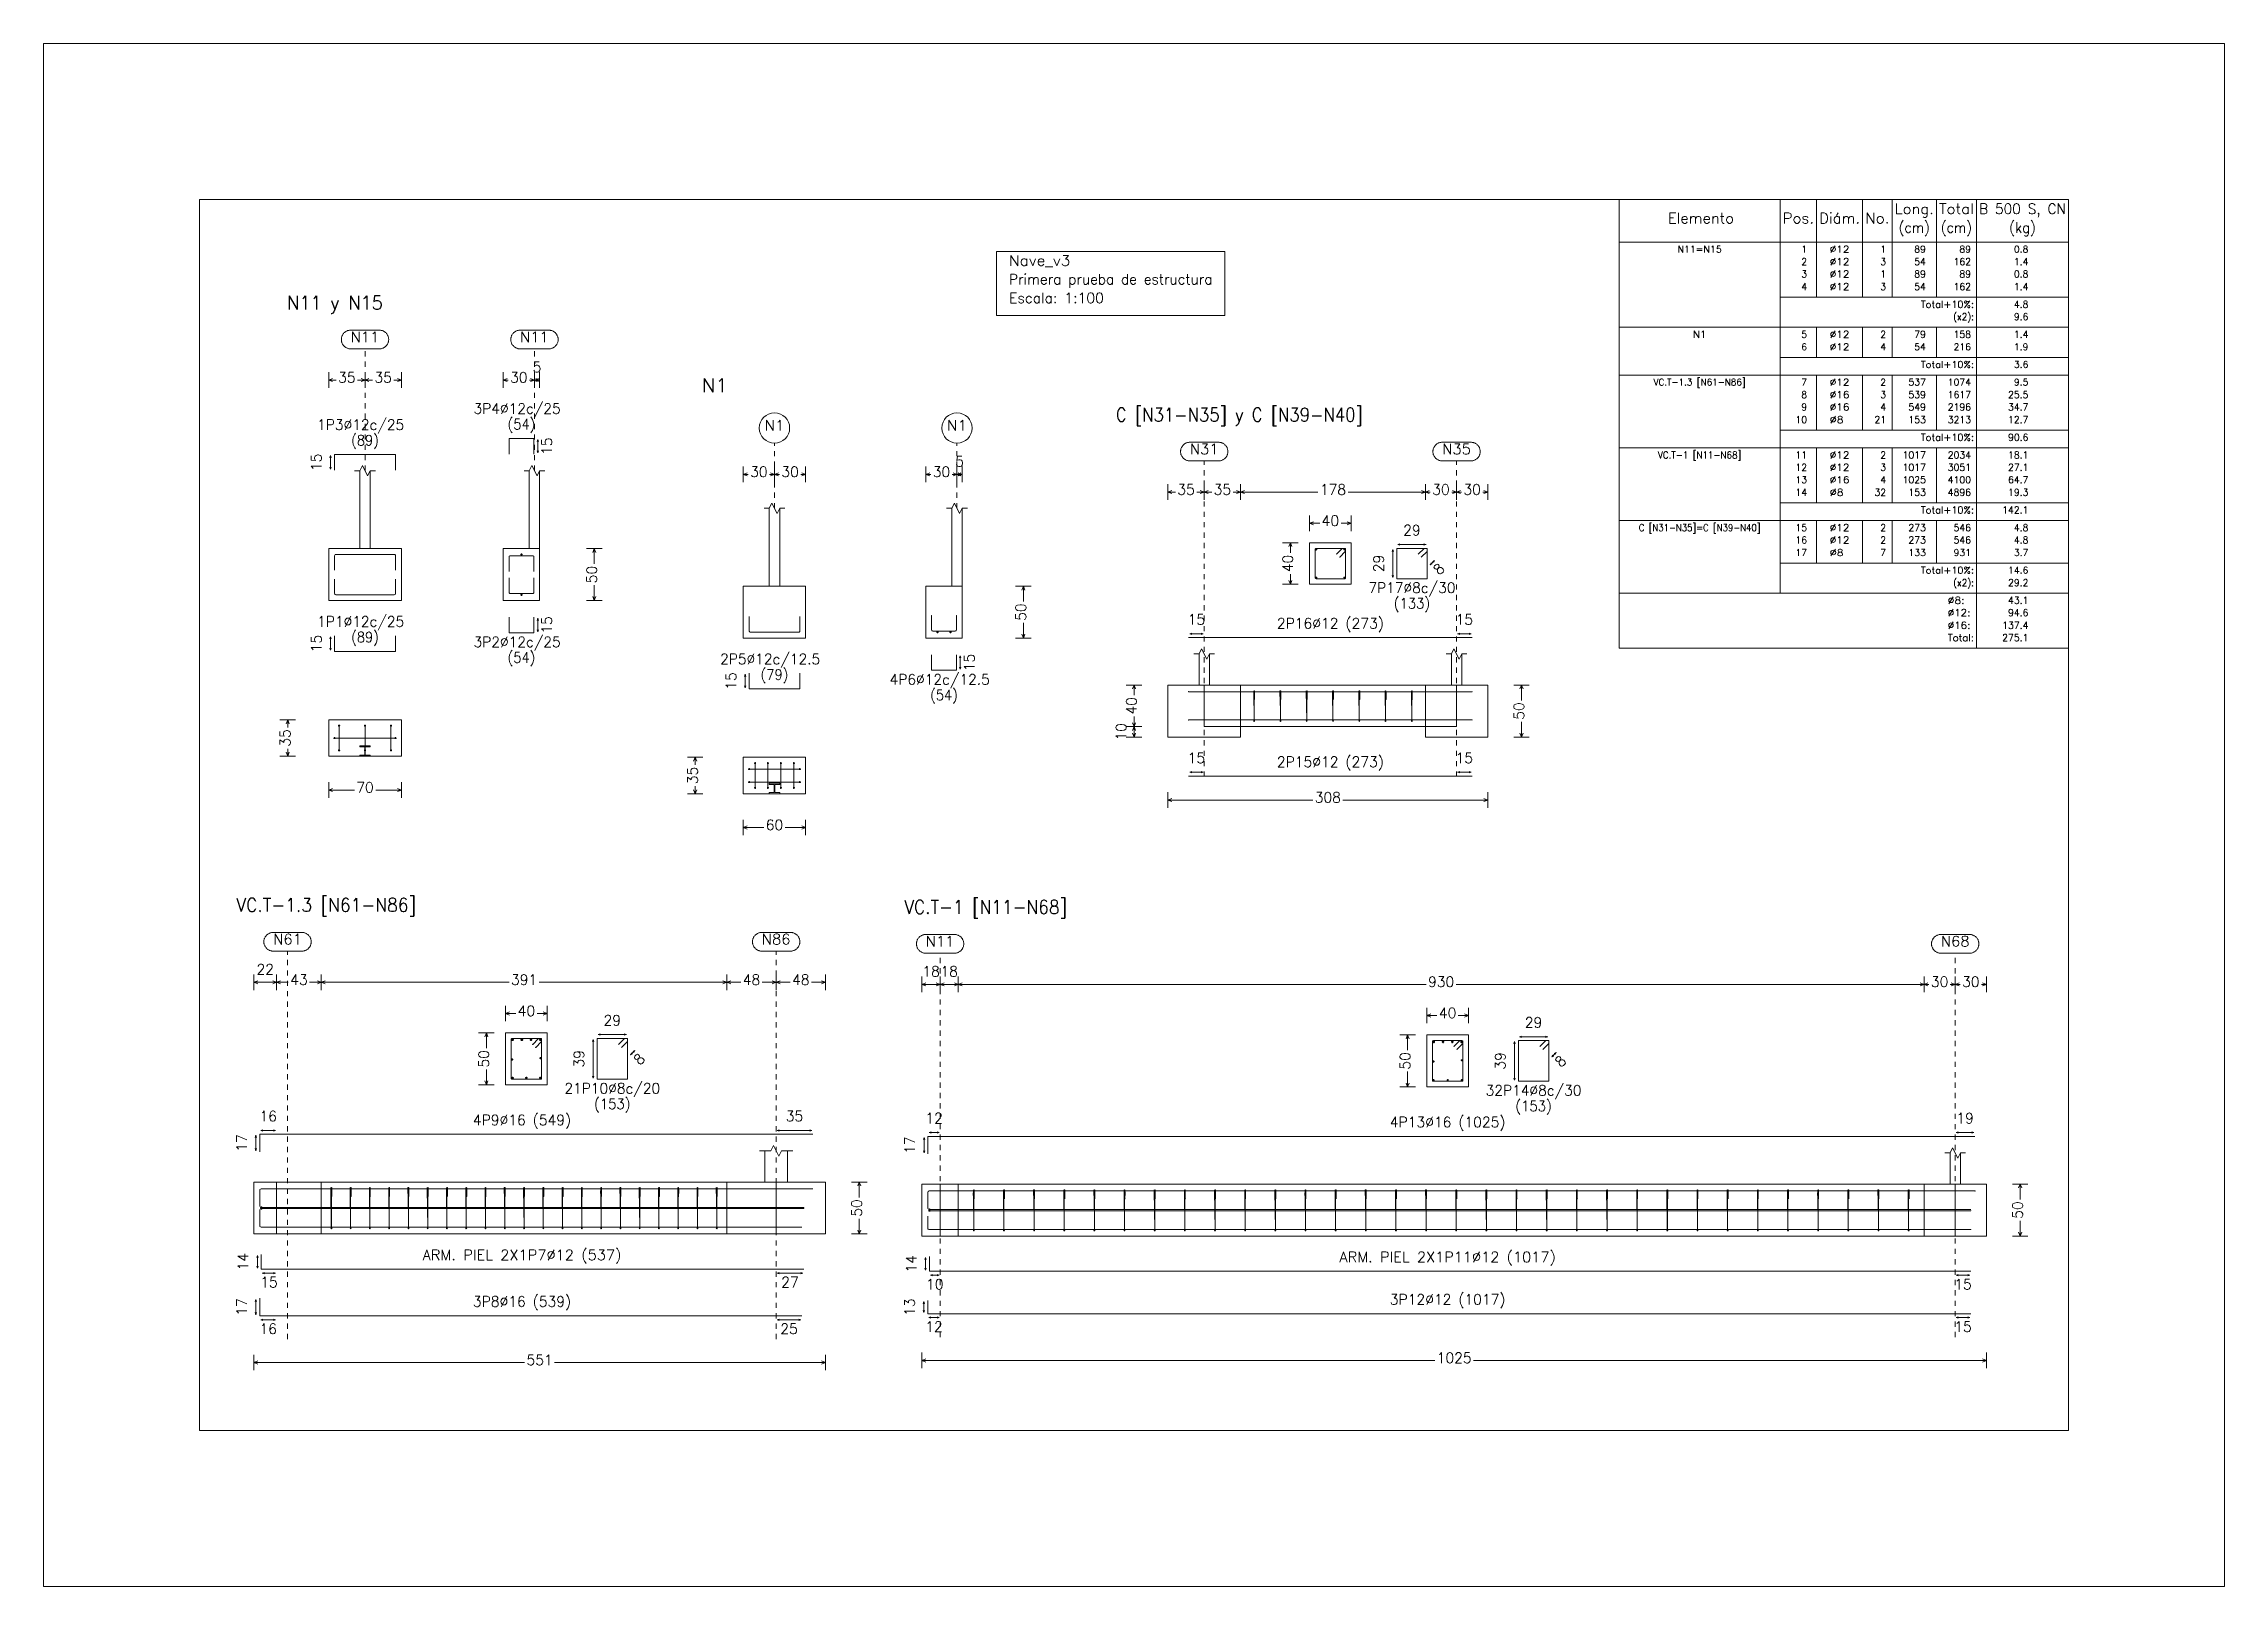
# Model space of a CAD drawing. Header units: millimetres. Extents: x -252 to 259, y -4 to 137.
# Drawn here: x -251.8 to -209.8, y 42.64 to 72.34 of the extents above; entities that cross this region are included whole.
import ezdxf
from ezdxf.enums import TextEntityAlignment as Align

# ---------------------------------------------------------------- set-up
doc = ezdxf.new("R2010")
doc.units = ezdxf.units.MM
doc.linetypes.add('CYPE_PUNTO', pattern=[0.075, 0, -0.075])
for name, color, linetype, lineweight in [('CIM_COTAS', 2, 'Continuous', 0), ('CIM_DIB_ARMADOS', 4, 'Continuous', 0), ('CIM_GEOMETRIA', 2, 'Continuous', 0), ('CIM_REFEREN', 2, 'Continuous', 0), ('CIM_TXT_ARMADOS', 3, 'Continuous', 0), ('RECUAD_LIMITES', 2, 'Continuous', 0), ('RECUAD_MARCO', 1, 'Continuous', 20), ('TABLAS', 1, 'Continuous', 0), ('TEXTO_TABLAS', 1, 'Continuous', 0)]:
    doc.layers.add(name, color=color, linetype=linetype, lineweight=lineweight)
doc.styles.add('CYPETXT', font='romans__.ttf', dxfattribs={"height": 0.2})

msp = doc.modelspace()

# ---------------------------------------------------------------- texts
at = {"layer": 'CIM_COTAS', "style": 'CYPETXT'}
for s, width, p, p2 in [('N11', 0.924861, (-245.882, 66.596), (-245.33, 66.596)), ('N11', 0.924861, (-242.619, 66.596), (-242.067, 66.596)), ('35', 0.872087, (-246.124, 65.816), (-245.788, 65.816)), ('35', 0.872087, (-245.424, 65.816), (-245.088, 65.816)), ('30', 0.872087, (-242.811, 65.816), (-242.475, 65.816)), ('5', 0.872087, (-242.377, 66.016), (-242.209, 66.016)), ('N1', 0.950013, (-237.912, 64.892), (-237.528, 64.892)), ('N1', 0.950013, (-234.397, 64.892), (-234.013, 64.892)), ('5', 0.872087, (-234.239, 64.199), (-234.071, 64.199)), ('N31', 0.924861, (-229.72, 64.438), (-229.168, 64.438)), ('N35', 0.924861, (-224.86, 64.438), (-224.308, 64.438)), ('30', 0.872087, (-238.188, 63.999), (-237.852, 63.999)), ('30', 0.872087, (-237.588, 63.999), (-237.252, 63.999)), ('30', 0.872087, (-234.673, 63.999), (-234.337, 63.999)), ('35', 0.872087, (-229.962, 63.658), (-229.626, 63.658)), ('35', 0.872087, (-229.262, 63.658), (-228.926, 63.658)), ('178', 0.872087, (-227.216, 63.658), (-226.712, 63.658)), ('30', 0.872087, (-225.052, 63.658), (-224.716, 63.658)), ('30', 0.872087, (-224.452, 63.658), (-224.116, 63.658)), ('40', 0.872087, (-227.182, 63.058), (-226.846, 63.058)), ('70', 0.872087, (-245.774, 57.923), (-245.438, 57.923)), ('308', 0.872087, (-227.316, 57.73), (-226.812, 57.73)), ('60', 0.872087, (-237.888, 57.201), (-237.552, 57.201)), ('N61', 0.924861, (-247.374, 55.001), (-246.822, 55.001)), ('N86', 0.924861, (-237.964, 55.001), (-237.412, 55.001)), ('N11', 0.924861, (-234.806, 54.961), (-234.254, 54.961)), ('N68', 0.924861, (-215.256, 54.961), (-214.704, 54.961)), ('22', 0.872087, (-247.696, 54.421), (-247.36, 54.421)), ('43', 0.872087, (-247.046, 54.221), (-246.71, 54.221)), ('391', 0.872087, (-242.795, 54.221), (-242.291, 54.221)), ('48', 0.872087, (-238.331, 54.221), (-237.995, 54.221)), ('48', 0.872087, (-237.381, 54.221), (-237.045, 54.221)), ('18', 0.872087, (-234.873, 54.381), (-234.537, 54.381)), ('18', 0.872087, (-234.523, 54.381), (-234.187, 54.381)), ('930', 0.872087, (-225.132, 54.181), (-224.628, 54.181)), ('30', 0.872087, (-215.448, 54.181), (-215.112, 54.181)), ('30', 0.872087, (-214.848, 54.181), (-214.512, 54.181)), ('40', 0.872087, (-242.666, 53.621), (-242.33, 53.621)), ('40', 0.872087, (-224.923, 53.581), (-224.587, 53.581)), ('551', 0.872087, (-242.495, 46.901), (-241.991, 46.901)), ('1025', 0.872087, (-224.966, 46.941), (-224.294, 46.941))]:
    msp.add_text(s, height=0.2, dxfattribs=dict(at, width=width)).set_placement(p, p2, align=Align.FIT)
at = {"layer": 'CIM_COTAS', "style": 'CYPETXT', "width": 0.872087}
for s, p, p2 in [('50', (-241.14, 61.952), (-241.14, 62.288)), ('40', (-227.735, 62.165), (-227.735, 62.501)), ('50', (-232.876, 61.23), (-232.876, 61.566)), ('40', (-230.745, 59.425), (-230.745, 59.761)), ('10', (-230.945, 58.925), (-230.945, 59.261)), ('50', (-223.283, 59.325), (-223.283, 59.661)), ('35', (-247.044, 58.806), (-247.044, 59.142)), ('35', (-239.198, 58.084), (-239.198, 58.42)), ('50', (-243.219, 52.629), (-243.219, 52.965)), ('50', (-225.476, 52.589), (-225.476, 52.925)), ('50', (-236.037, 49.758), (-236.037, 50.094)), ('50', (-213.679, 49.718), (-213.679, 50.054))]:
    msp.add_text(s, height=0.2, rotation=90, dxfattribs=at).set_placement(p, p2, align=Align.FIT)
at = {"layer": 'CIM_REFEREN', "style": 'CYPETXT'}
for s, width, p, p2 in [('N11 y N15', 0.80949, (-247.107, 67.226), (-245.262, 67.226)), ('N1', 0.950013, (-239.121, 65.634), (-238.621, 65.634)), ('C [N31-N35] y C [N39-N40]', 0.762167, (-231.145, 65.068), (-226.391, 65.068)), ('VC.T-1.3 [N61-N86]', 0.811306, (-248.082, 55.631), (-244.623, 55.631)), ('VC.T-1 [N11-N68]', 0.806036, (-235.218, 55.591), (-232.086, 55.591))]:
    msp.add_text(s, height=0.26, dxfattribs=dict(at, width=width)).set_placement(p, p2, align=Align.FIT)
at = {"layer": 'CIM_TXT_ARMADOS', "style": 'CYPETXT'}
for s, width, p, p2 in [('1P3%%c12c/25', 0.870411, (-246.528, 64.906), (-244.851, 64.906)), ('3P4%%c12c/25', 0.870411, (-243.515, 65.216), (-241.838, 65.216)), ('(54)', 0.812098, (-242.86, 64.916), (-242.326, 64.916)), ('(89)', 0.812098, (-245.873, 64.606), (-245.339, 64.606)), ('29', 0.872087, (-225.611, 62.875), (-225.275, 62.875)), ('7P17%%c8c/30', 0.870411, (-226.282, 61.766), (-224.605, 61.766)), ('1P1%%c12c/25', 0.870411, (-246.528, 61.117), (-244.851, 61.117)), ('15', 0.872087, (-229.762, 61.156), (-229.426, 61.156)), ('(133)', 0.825691, (-225.794, 61.466), (-225.092, 61.466)), ('15', 0.872087, (-224.602, 61.156), (-224.266, 61.156)), ('(89)', 0.812098, (-245.873, 60.817), (-245.339, 60.817)), ('3P2%%c12c/25', 0.870411, (-243.515, 60.724), (-241.838, 60.724)), ('2P16%%c12 (273)', 0.858421, (-228.044, 61.081), (-225.983, 61.081)), ('(54)', 0.812098, (-242.86, 60.424), (-242.326, 60.424)), ('2P5%%c12c/12.5', 0.869753, (-238.768, 60.395), (-236.839, 60.395)), ('(79)', 0.812098, (-237.987, 60.095), (-237.453, 60.095)), ('4P6%%c12c/12.5', 0.869753, (-235.503, 60.002), (-233.574, 60.002)), ('(54)', 0.812098, (-234.722, 59.702), (-234.188, 59.702)), ('15', 0.872087, (-229.762, 58.49), (-229.426, 58.49)), ('2P15%%c12 (273)', 0.858421, (-228.044, 58.415), (-225.983, 58.415)), ('15', 0.872087, (-224.602, 58.49), (-224.266, 58.49)), ('29', 0.872087, (-241.012, 53.439), (-240.676, 53.439)), ('29', 0.872087, (-223.269, 53.399), (-222.933, 53.399)), ('21P10%%c8c/20', 0.870564, (-241.766, 52.13), (-239.921, 52.13)), ('32P14%%c8c/30', 0.870564, (-224.023, 52.09), (-222.178, 52.09)), ('16', 0.872087, (-247.638, 51.595), (-247.302, 51.595)), ('4P9%%c16 (549)', 0.857229, (-243.529, 51.52), (-241.636, 51.52)), ('(153)', 0.825691, (-241.195, 51.83), (-240.493, 51.83)), ('35', 0.872087, (-237.503, 51.595), (-237.167, 51.595)), ('12', 0.872087, (-234.815, 51.555), (-234.479, 51.555)), ('4P13%%c16 (1025)', 0.859436, (-225.87, 51.48), (-223.641, 51.48)), ('(153)', 0.825691, (-223.452, 51.79), (-222.75, 51.79)), ('19', 0.872087, (-214.958, 51.555), (-214.622, 51.555)), ('ARM. PIEL 2X1P7%%c12 (537)', 0.886245, (-244.498, 48.923), (-240.667, 48.923)), ('ARM. PIEL 2X1P11%%c12 (1017)', 0.885086, (-226.839, 48.883), (-222.672, 48.883)), ('15', 0.872087, (-247.624, 48.398), (-247.288, 48.398)), ('27', 0.872087, (-237.59, 48.398), (-237.254, 48.398)), ('10', 0.872087, (-234.801, 48.358), (-234.465, 48.358)), ('3P12%%c12 (1017)', 0.859436, (-225.87, 48.066), (-223.641, 48.066)), ('15', 0.872087, (-214.998, 48.358), (-214.662, 48.358)), ('3P8%%c16 (539)', 0.857229, (-243.529, 48.026), (-241.636, 48.026)), ('16', 0.872087, (-247.638, 47.501), (-247.302, 47.501)), ('25', 0.872087, (-237.608, 47.501), (-237.272, 47.501)), ('12', 0.872087, (-234.817, 47.541), (-234.481, 47.541)), ('15', 0.872087, (-214.998, 47.541), (-214.662, 47.541))]:
    msp.add_text(s, height=0.2, dxfattribs=dict(at, width=width)).set_placement(p, p2, align=Align.FIT)
at = {"layer": 'CIM_TXT_ARMADOS', "style": 'CYPETXT', "width": 0.872087}
for s, rotation, p, p2 in [('15', 90, (-242.005, 64.423), (-242.005, 64.759)), ('15', 90, (-246.444, 64.113), (-246.444, 64.449)), ('29', 90, (-225.985, 62.165), (-225.985, 62.501)), ('8', 45, (-224.914, 62.098), (-224.795, 62.217)), ('15', 90, (-246.444, 60.624), (-246.444, 60.96)), ('15', 90, (-242.005, 60.981), (-242.005, 61.317)), ('15', 90, (-233.867, 60.259), (-233.867, 60.595)), ('15', 90, (-238.458, 59.902), (-238.458, 60.238)), ('39', 90, (-241.386, 52.629), (-241.386, 52.965)), ('8', 45.0012, (-240.314, 52.661), (-240.195, 52.78)), ('39', 90, (-223.643, 52.589), (-223.643, 52.925)), ('8', 45.0012, (-222.571, 52.621), (-222.452, 52.74)), ('17', 90, (-247.882, 51.009), (-247.882, 51.345)), ('17', 90, (-235.014, 50.969), (-235.014, 51.305)), ('14', 90, (-247.854, 48.722), (-247.854, 49.058)), ('14', 90, (-234.986, 48.682), (-234.986, 49.018)), ('17', 90, (-247.882, 47.851), (-247.882, 48.187)), ('13', 90, (-235.018, 47.849), (-235.018, 48.185))]:
    msp.add_text(s, height=0.2, rotation=rotation, dxfattribs=at).set_placement(p, p2, align=Align.FIT)
at = {"layer": 'TABLAS', "style": 'CYPETXT'}
for s, width, p, p2 in [('Nave_v3', 0.901395, (-233.203, 68.066), (-232.021, 68.066)), ('Primera prueba de estructura', 0.828843, (-233.203, 67.706), (-229.285, 67.706)), ('Escala: 1:100', 0.854704, (-233.203, 67.346), (-231.376, 67.346))]:
    msp.add_text(s, height=0.2, dxfattribs=dict(at, width=width)).set_placement(p, p2, align=Align.FIT)
at = {"layer": 'TEXTO_TABLAS', "style": 'CYPETXT'}
for s, height, width, p, p2 in [('Elemento', 0.2, 0.922929, (-220.515, 68.882), (-219.24, 68.882)), ('Pos.', 0.2, 0.930043, (-218.302, 68.882), (-217.699, 68.882)), ('Diám.', 0.2, 0.924206, (-217.599, 68.882), (-216.813, 68.882)), ('No.', 0.2, 0.948463, (-216.713, 68.882), (-216.245, 68.882)), ('Long.', 0.2, 0.937094, (-216.145, 69.062), (-215.392, 69.062)), ('(cm)', 0.2, 0.818573, (-216.069, 68.702), (-215.469, 68.702)), ('Total', 0.2, 0.935074, (-215.292, 69.062), (-214.62, 69.062)), ('(cm)', 0.2, 0.818573, (-215.256, 68.702), (-214.656, 68.702)), ('B 500 S, CN', 0.2, 0.772631, (-214.52, 69.062), (-212.846, 69.062)), ('(kg)', 0.2, 0.827454, (-213.94, 68.702), (-213.427, 68.702)), ('N11=N15', 0.1333, 0.885754, (-220.328, 68.318), (-219.476, 68.318)), ('2', 0.133, 0.872087, (-217.945, 68.078), (-217.833, 68.078)), ('1', 0.133, 0.872087, (-217.945, 68.318), (-217.833, 68.318)), ('%%c12', 0.1333, 1.002473, (-217.396, 68.318), (-217.016, 68.318)), ('%%c12', 0.1333, 1.002473, (-217.396, 68.078), (-217.016, 68.078)), ('3', 0.133, 0.872087, (-216.423, 68.078), (-216.311, 68.078)), ('1', 0.133, 0.872087, (-216.423, 68.318), (-216.311, 68.318)), ('89', 0.1333, 0.872087, (-215.769, 68.318), (-215.545, 68.318)), ('54', 0.1333, 0.872087, (-215.769, 68.078), (-215.545, 68.078)), ('162', 0.1333, 0.872087, (-215.012, 68.078), (-214.676, 68.078)), ('89', 0.1333, 0.872087, (-214.9, 68.318), (-214.676, 68.318)), ('0.8', 0.1333, 0.868061, (-213.851, 68.318), (-213.571, 68.318)), ('1.4', 0.1333, 0.868061, (-213.851, 68.078), (-213.571, 68.078)), ('3', 0.133, 0.872087, (-217.945, 67.838), (-217.833, 67.838)), ('4', 0.133, 0.872087, (-217.945, 67.598), (-217.833, 67.598)), ('%%c12', 0.1333, 1.002473, (-217.396, 67.838), (-217.016, 67.838)), ('%%c12', 0.1333, 1.002473, (-217.396, 67.598), (-217.016, 67.598)), ('3', 0.133, 0.872087, (-216.423, 67.598), (-216.311, 67.598)), ('1', 0.133, 0.872087, (-216.423, 67.838), (-216.311, 67.838)), ('89', 0.1333, 0.872087, (-215.769, 67.838), (-215.545, 67.838)), ('54', 0.1333, 0.872087, (-215.769, 67.598), (-215.545, 67.598)), ('162', 0.1333, 0.872087, (-215.012, 67.598), (-214.676, 67.598)), ('89', 0.1333, 0.872087, (-214.9, 67.838), (-214.676, 67.838)), ('0.8', 0.1333, 0.868061, (-213.851, 67.838), (-213.571, 67.838)), ('1.4', 0.1333, 0.868061, (-213.851, 67.598), (-213.571, 67.598)), ('Total+10%:', 0.1333, 0.906318, (-215.642, 67.258), (-214.62, 67.258)), ('4.8', 0.1333, 0.868061, (-213.851, 67.258), (-213.571, 67.258)), ('N1', 0.1333, 0.950013, (-220.03, 66.678), (-219.774, 66.678)), ('5', 0.133, 0.872087, (-217.945, 66.678), (-217.833, 66.678)), ('%%c12', 0.1333, 1.002473, (-217.396, 66.678), (-217.016, 66.678)), ('2', 0.133, 0.872087, (-216.423, 66.678), (-216.311, 66.678)), ('79', 0.1333, 0.872087, (-215.769, 66.678), (-215.545, 66.678)), ('(x2):', 0.1333, 0.820215, (-215.018, 67.018), (-214.62, 67.018)), ('158', 0.1333, 0.872087, (-215.012, 66.678), (-214.676, 66.678)), ('9.6', 0.1333, 0.868061, (-213.851, 67.018), (-213.571, 67.018)), ('1.4', 0.1333, 0.868061, (-213.851, 66.678), (-213.571, 66.678)), ('6', 0.133, 0.872087, (-217.945, 66.438), (-217.833, 66.438)), ('%%c12', 0.1333, 1.002473, (-217.396, 66.438), (-217.016, 66.438)), ('4', 0.133, 0.872087, (-216.423, 66.438), (-216.311, 66.438)), ('54', 0.1333, 0.872087, (-215.769, 66.438), (-215.545, 66.438)), ('216', 0.1333, 0.872087, (-215.012, 66.438), (-214.676, 66.438)), ('1.9', 0.1333, 0.868061, (-213.851, 66.438), (-213.571, 66.438)), ('Total+10%:', 0.1333, 0.906318, (-215.642, 66.098), (-214.62, 66.098)), ('3.6', 0.1333, 0.868061, (-213.851, 66.098), (-213.571, 66.098)), ('VC.T-1.3 [N61-N86]', 0.13333, 0.811306, (-220.789, 65.758), (-219.015, 65.758)), ('7', 0.133, 0.872087, (-217.945, 65.758), (-217.833, 65.758)), ('8', 0.133, 0.872087, (-217.945, 65.518), (-217.833, 65.518)), ('%%c12', 0.1333, 1.002473, (-217.396, 65.758), (-217.016, 65.758)), ('%%c16', 0.1333, 1.002473, (-217.396, 65.518), (-217.016, 65.518)), ('2', 0.133, 0.872087, (-216.423, 65.758), (-216.311, 65.758)), ('3', 0.133, 0.872087, (-216.423, 65.518), (-216.311, 65.518)), ('537', 0.1333, 0.872087, (-215.881, 65.758), (-215.545, 65.758)), ('539', 0.1333, 0.872087, (-215.881, 65.518), (-215.545, 65.518)), ('1074', 0.1333, 0.872087, (-215.124, 65.758), (-214.676, 65.758)), ('1617', 0.1333, 0.872087, (-215.124, 65.518), (-214.676, 65.518)), ('25.5', 0.1333, 0.869207, (-213.963, 65.518), (-213.571, 65.518)), ('9.5', 0.1333, 0.868061, (-213.851, 65.758), (-213.571, 65.758)), ('10', 0.1333, 0.872087, (-218.057, 65.038), (-217.833, 65.038)), ('9', 0.133, 0.872087, (-217.945, 65.278), (-217.833, 65.278)), ('%%c16', 0.1333, 1.002473, (-217.396, 65.278), (-217.016, 65.278)), ('%%c8', 0.1333, 1.069283, (-217.396, 65.038), (-217.128, 65.038)), ('21', 0.1333, 0.872087, (-216.535, 65.038), (-216.311, 65.038)), ('4', 0.133, 0.872087, (-216.423, 65.278), (-216.311, 65.278)), ('549', 0.1333, 0.872087, (-215.881, 65.278), (-215.545, 65.278)), ('153', 0.1333, 0.872087, (-215.881, 65.038), (-215.545, 65.038)), ('2196', 0.1333, 0.872087, (-215.124, 65.278), (-214.676, 65.278)), ('3213', 0.1333, 0.872087, (-215.124, 65.038), (-214.676, 65.038)), ('34.7', 0.1333, 0.869207, (-213.963, 65.278), (-213.571, 65.278)), ('12.7', 0.1333, 0.869207, (-213.963, 65.038), (-213.571, 65.038)), ('Total+10%:', 0.1333, 0.906318, (-215.642, 64.698), (-214.62, 64.698)), ('90.6', 0.1333, 0.869207, (-213.963, 64.698), (-213.571, 64.698)), ('VC.T-1 [N11-N68]', 0.13333, 0.806036, (-220.705, 64.358), (-219.099, 64.358)), ('11', 0.1333, 0.872087, (-218.057, 64.358), (-217.833, 64.358)), ('%%c12', 0.1333, 1.002473, (-217.396, 64.358), (-217.016, 64.358)), ('2', 0.133, 0.872087, (-216.423, 64.358), (-216.311, 64.358)), ('1017', 0.1333, 0.872087, (-215.993, 64.358), (-215.545, 64.358)), ('2034', 0.1333, 0.872087, (-215.124, 64.358), (-214.676, 64.358)), ('18.1', 0.1333, 0.869207, (-213.963, 64.358), (-213.571, 64.358)), ('12', 0.1333, 0.872087, (-218.057, 64.118), (-217.833, 64.118)), ('13', 0.1333, 0.872087, (-218.057, 63.878), (-217.833, 63.878)), ('%%c12', 0.1333, 1.002473, (-217.396, 64.118), (-217.016, 64.118)), ('%%c16', 0.1333, 1.002473, (-217.396, 63.878), (-217.016, 63.878)), ('3', 0.133, 0.872087, (-216.423, 64.118), (-216.311, 64.118)), ('4', 0.133, 0.872087, (-216.423, 63.878), (-216.311, 63.878)), ('1017', 0.1333, 0.872087, (-215.993, 64.118), (-215.545, 64.118)), ('1025', 0.1333, 0.872087, (-215.993, 63.878), (-215.545, 63.878)), ('3051', 0.1333, 0.872087, (-215.124, 64.118), (-214.676, 64.118)), ('4100', 0.1333, 0.872087, (-215.124, 63.878), (-214.676, 63.878)), ('27.1', 0.1333, 0.869207, (-213.963, 64.118), (-213.571, 64.118)), ('64.7', 0.1333, 0.869207, (-213.963, 63.878), (-213.571, 63.878)), ('14', 0.1333, 0.872087, (-218.057, 63.638), (-217.833, 63.638)), ('%%c8', 0.1333, 1.069283, (-217.396, 63.638), (-217.128, 63.638)), ('32', 0.1333, 0.872087, (-216.535, 63.638), (-216.311, 63.638)), ('153', 0.1333, 0.872087, (-215.881, 63.638), (-215.545, 63.638)), ('Total+10%:', 0.1333, 0.906318, (-215.642, 63.298), (-214.62, 63.298)), ('4896', 0.1333, 0.872087, (-215.124, 63.638), (-214.676, 63.638)), ('142.1', 0.1333, 0.869846, (-214.075, 63.298), (-213.571, 63.298)), ('19.3', 0.1333, 0.869207, (-213.963, 63.638), (-213.571, 63.638)), ('C [N31-N35]=C [N39-N40]', 0.13333, 0.783415, (-221.074, 62.958), (-218.73, 62.958)), ('15', 0.1333, 0.872087, (-218.057, 62.958), (-217.833, 62.958)), ('%%c12', 0.1333, 1.002473, (-217.396, 62.958), (-217.016, 62.958)), ('2', 0.133, 0.872087, (-216.423, 62.958), (-216.311, 62.958)), ('273', 0.1333, 0.872087, (-215.881, 62.958), (-215.545, 62.958)), ('546', 0.1333, 0.872087, (-215.012, 62.958), (-214.676, 62.958)), ('4.8', 0.1333, 0.868061, (-213.851, 62.958), (-213.571, 62.958)), ('16', 0.1333, 0.872087, (-218.057, 62.718), (-217.833, 62.718)), ('17', 0.1333, 0.872087, (-218.057, 62.478), (-217.833, 62.478)), ('%%c12', 0.1333, 1.002473, (-217.396, 62.718), (-217.016, 62.718)), ('%%c8', 0.1333, 1.069283, (-217.396, 62.478), (-217.128, 62.478)), ('2', 0.133, 0.872087, (-216.423, 62.718), (-216.311, 62.718)), ('7', 0.133, 0.872087, (-216.423, 62.478), (-216.311, 62.478)), ('273', 0.1333, 0.872087, (-215.881, 62.718), (-215.545, 62.718)), ('133', 0.1333, 0.872087, (-215.881, 62.478), (-215.545, 62.478)), ('546', 0.1333, 0.872087, (-215.012, 62.718), (-214.676, 62.718)), ('931', 0.1333, 0.872087, (-215.012, 62.478), (-214.676, 62.478)), ('4.8', 0.1333, 0.868061, (-213.851, 62.718), (-213.571, 62.718)), ('3.7', 0.1333, 0.868061, (-213.851, 62.478), (-213.571, 62.478)), ('Total+10%:', 0.1333, 0.906318, (-215.642, 62.138), (-214.62, 62.138)), ('14.6', 0.1333, 0.869207, (-213.963, 62.138), (-213.571, 62.138)), ('(x2):', 0.1333, 0.820215, (-215.018, 61.898), (-214.62, 61.898)), ('29.2', 0.1333, 0.869207, (-213.963, 61.898), (-213.571, 61.898)), ('%%c8:', 0.1333, 1.02422, (-215.124, 61.558), (-214.8, 61.558)), ('%%c12:', 0.1333, 0.980292, (-215.124, 61.318), (-214.688, 61.318)), ('43.1', 0.1333, 0.869207, (-213.963, 61.558), (-213.571, 61.558)), ('94.6', 0.1333, 0.869207, (-213.963, 61.318), (-213.571, 61.318)), ('Total:', 0.1333, 0.925094, (-215.124, 60.838), (-214.62, 60.838)), ('%%c16:', 0.1333, 0.980292, (-215.124, 61.078), (-214.688, 61.078)), ('275.1', 0.1333, 0.869846, (-214.075, 60.838), (-213.571, 60.838)), ('137.4', 0.1333, 0.869846, (-214.075, 61.078), (-213.571, 61.078))]:
    msp.add_text(s, height=height, dxfattribs=dict(at, width=width)).set_placement(p, p2, align=Align.FIT)

# ---------------------------------------------------------------- hatches: boundary and pattern name
at = {"layer": 'CIM_DIB_ARMADOS'}
h = msp.add_hatch(color=256, dxfattribs=at)
edge = h.paths.add_edge_path(flags=0)
edge.add_arc((-246.194, 62.208), 0.0016, 0, 360)
h = msp.add_hatch(color=256, dxfattribs=at)
edge = h.paths.add_edge_path(flags=0)
edge.add_arc((-245.018, 62.208), 0.0016, 0, 360)
h = msp.add_hatch(color=256, dxfattribs=at)
edge = h.paths.add_edge_path(flags=0)
edge.add_arc((-242.831, 62.184), 0.0016, 0, 360)
h = msp.add_hatch(color=256, dxfattribs=at)
edge = h.paths.add_edge_path(flags=0)
edge.add_arc((-242.355, 62.184), 0.0016, 0, 360)
h = msp.add_hatch(color=256, dxfattribs=at)
edge = h.paths.add_edge_path(flags=0)
edge.add_arc((-226.893, 62.512), 0.0016, 0, 360)
h = msp.add_hatch(color=256, dxfattribs=at)
edge = h.paths.add_edge_path(flags=0)
edge.add_arc((-226.835, 62.454), 0.0016, 0, 360)
h = msp.add_hatch(color=256, dxfattribs=at)
edge = h.paths.add_edge_path(flags=0)
edge.add_arc((-246.194, 62.032), 0.0016, 0, 360)
h = msp.add_hatch(color=256, dxfattribs=at)
edge = h.paths.add_edge_path(flags=0)
edge.add_arc((-245.018, 62.032), 0.0016, 0, 360)
h = msp.add_hatch(color=256, dxfattribs=at)
edge = h.paths.add_edge_path(flags=0)
edge.add_arc((-242.831, 62.056), 0.0016, 0, 360)
h = msp.add_hatch(color=256, dxfattribs=at)
edge = h.paths.add_edge_path(flags=0)
edge.add_arc((-242.355, 62.056), 0.0016, 0, 360)
h = msp.add_hatch(color=256, dxfattribs=at)
edge = h.paths.add_edge_path(flags=0)
edge.add_arc((-234.693, 61.334), 0.0016, 0, 360)
h = msp.add_hatch(color=256, dxfattribs=at)
edge = h.paths.add_edge_path(flags=0)
edge.add_arc((-234.217, 61.334), 0.0016, 0, 360)
h = msp.add_hatch(color=256, dxfattribs=at)
edge = h.paths.add_edge_path(flags=0)
edge.add_arc((-238.208, 61.31), 0.0016, 0, 360)
h = msp.add_hatch(color=256, dxfattribs=at)
edge = h.paths.add_edge_path(flags=0)
edge.add_arc((-237.232, 61.31), 0.0016, 0, 360)
h = msp.add_hatch(color=256, dxfattribs=at)
edge = h.paths.add_edge_path(flags=0)
edge.add_arc((-229.744, 59.865), 0.0016, 0, 360)
h = msp.add_hatch(color=256, dxfattribs=at)
edge = h.paths.add_edge_path(flags=0)
edge.add_arc((-228.491, 59.772), 0.0016, 0, 360)
h = msp.add_hatch(color=256, dxfattribs=at)
edge = h.paths.add_edge_path(flags=0)
edge.add_arc((-228.474, 59.714), 0.0016, 0, 360)
h = msp.add_hatch(color=256, dxfattribs=at)
edge = h.paths.add_edge_path(flags=0)
edge.add_arc((-227.985, 59.772), 0.0016, 0, 360)
h = msp.add_hatch(color=256, dxfattribs=at)
edge = h.paths.add_edge_path(flags=0)
edge.add_arc((-227.967, 59.714), 0.0016, 0, 360)
h = msp.add_hatch(color=256, dxfattribs=at)
edge = h.paths.add_edge_path(flags=0)
edge.add_arc((-227.479, 59.772), 0.0016, 0, 360)
h = msp.add_hatch(color=256, dxfattribs=at)
edge = h.paths.add_edge_path(flags=0)
edge.add_arc((-227.461, 59.714), 0.0016, 0, 360)
h = msp.add_hatch(color=256, dxfattribs=at)
edge = h.paths.add_edge_path(flags=0)
edge.add_arc((-226.972, 59.772), 0.0016, 0, 360)
h = msp.add_hatch(color=256, dxfattribs=at)
edge = h.paths.add_edge_path(flags=0)
edge.add_arc((-226.955, 59.714), 0.0016, 0, 360)
h = msp.add_hatch(color=256, dxfattribs=at)
edge = h.paths.add_edge_path(flags=0)
edge.add_arc((-226.466, 59.772), 0.0016, 0, 360)
h = msp.add_hatch(color=256, dxfattribs=at)
edge = h.paths.add_edge_path(flags=0)
edge.add_arc((-226.449, 59.714), 0.0016, 0, 360)
h = msp.add_hatch(color=256, dxfattribs=at)
edge = h.paths.add_edge_path(flags=0)
edge.add_arc((-225.96, 59.772), 0.0016, 0, 360)
h = msp.add_hatch(color=256, dxfattribs=at)
edge = h.paths.add_edge_path(flags=0)
edge.add_arc((-225.942, 59.714), 0.0016, 0, 360)
h = msp.add_hatch(color=256, dxfattribs=at)
edge = h.paths.add_edge_path(flags=0)
edge.add_arc((-225.454, 59.772), 0.0016, 0, 360)
h = msp.add_hatch(color=256, dxfattribs=at)
edge = h.paths.add_edge_path(flags=0)
edge.add_arc((-225.436, 59.714), 0.0016, 0, 360)
h = msp.add_hatch(color=256, dxfattribs=at)
edge = h.paths.add_edge_path(flags=0)
edge.add_arc((-224.284, 59.865), 0.0016, 0, 360)
h = msp.add_hatch(color=256, dxfattribs=at)
edge = h.paths.add_edge_path(flags=0)
edge.add_arc((-229.744, 59.321), 0.0016, 0, 360)
h = msp.add_hatch(color=256, dxfattribs=at)
edge = h.paths.add_edge_path(flags=0)
edge.add_arc((-224.284, 59.321), 0.0016, 0, 360)
h = msp.add_hatch(color=256, dxfattribs=at)
edge = h.paths.add_edge_path(flags=0)
edge.add_arc((-246.194, 58.974), 0.0016, 0, 360)
h = msp.add_hatch(color=256, dxfattribs=at)
edge = h.paths.add_edge_path(flags=0)
edge.add_arc((-246.194, 58.974), 0.0016, 0, 360)
h = msp.add_hatch(color=256, dxfattribs=at)
edge = h.paths.add_edge_path(flags=0)
edge.add_arc((-246.106, 59.212), 0.0016, 0, 360)
h = msp.add_hatch(color=256, dxfattribs=at)
edge = h.paths.add_edge_path(flags=0)
edge.add_arc((-246.106, 59.212), 0.0016, 0, 360)
h = msp.add_hatch(color=256, dxfattribs=at)
edge = h.paths.add_edge_path(flags=0)
edge.add_arc((-245.606, 59.212), 0.0016, 0, 360)
h = msp.add_hatch(color=256, dxfattribs=at)
edge = h.paths.add_edge_path(flags=0)
edge.add_arc((-245.606, 59.212), 0.0016, 0, 360)
h = msp.add_hatch(color=256, dxfattribs=at)
edge = h.paths.add_edge_path(flags=0)
edge.add_arc((-245.106, 59.212), 0.0016, 0, 360)
h = msp.add_hatch(color=256, dxfattribs=at)
edge = h.paths.add_edge_path(flags=0)
edge.add_arc((-245.106, 59.212), 0.0016, 0, 360)
h = msp.add_hatch(color=256, dxfattribs=at)
edge = h.paths.add_edge_path(flags=0)
edge.add_arc((-245.018, 58.974), 0.0016, 0, 360)
h = msp.add_hatch(color=256, dxfattribs=at)
edge = h.paths.add_edge_path(flags=0)
edge.add_arc((-245.018, 58.974), 0.0016, 0, 360)
h = msp.add_hatch(color=256, dxfattribs=at)
edge = h.paths.add_edge_path(flags=0)
edge.add_arc((-246.106, 58.736), 0.0016, 0, 360)
h = msp.add_hatch(color=256, dxfattribs=at)
edge = h.paths.add_edge_path(flags=0)
edge.add_arc((-246.106, 58.736), 0.0016, 0, 360)
h = msp.add_hatch(color=256, dxfattribs=at)
edge = h.paths.add_edge_path(flags=0)
edge.add_arc((-245.606, 58.736), 0.0016, 0, 360)
h = msp.add_hatch(color=256, dxfattribs=at)
edge = h.paths.add_edge_path(flags=0)
edge.add_arc((-245.606, 58.736), 0.0016, 0, 360)
h = msp.add_hatch(color=256, dxfattribs=at)
edge = h.paths.add_edge_path(flags=0)
edge.add_arc((-245.106, 58.736), 0.0016, 0, 360)
h = msp.add_hatch(color=256, dxfattribs=at)
edge = h.paths.add_edge_path(flags=0)
edge.add_arc((-245.106, 58.736), 0.0016, 0, 360)
h = msp.add_hatch(color=256, dxfattribs=at)
edge = h.paths.add_edge_path(flags=0)
edge.add_arc((-238.095, 58.49), 0.0016, 0, 360)
h = msp.add_hatch(color=256, dxfattribs=at)
edge = h.paths.add_edge_path(flags=0)
edge.add_arc((-237.845, 58.49), 0.0016, 0, 360)
h = msp.add_hatch(color=256, dxfattribs=at)
edge = h.paths.add_edge_path(flags=0)
edge.add_arc((-237.595, 58.49), 0.0016, 0, 360)
h = msp.add_hatch(color=256, dxfattribs=at)
edge = h.paths.add_edge_path(flags=0)
edge.add_arc((-237.345, 58.49), 0.0016, 0, 360)
h = msp.add_hatch(color=256, dxfattribs=at)
edge = h.paths.add_edge_path(flags=0)
edge.add_arc((-238.208, 58.377), 0.0016, 0, 360)
h = msp.add_hatch(color=256, dxfattribs=at)
edge = h.paths.add_edge_path(flags=0)
edge.add_arc((-238.208, 58.127), 0.0016, 0, 360)
h = msp.add_hatch(color=256, dxfattribs=at)
edge = h.paths.add_edge_path(flags=0)
edge.add_arc((-238.095, 58.014), 0.0016, 0, 360)
h = msp.add_hatch(color=256, dxfattribs=at)
edge = h.paths.add_edge_path(flags=0)
edge.add_arc((-237.845, 58.014), 0.0016, 0, 360)
h = msp.add_hatch(color=256, dxfattribs=at)
edge = h.paths.add_edge_path(flags=0)
edge.add_arc((-237.595, 58.014), 0.0016, 0, 360)
h = msp.add_hatch(color=256, dxfattribs=at)
edge = h.paths.add_edge_path(flags=0)
edge.add_arc((-237.345, 58.014), 0.0016, 0, 360)
h = msp.add_hatch(color=256, dxfattribs=at)
edge = h.paths.add_edge_path(flags=0)
edge.add_arc((-237.232, 58.377), 0.0016, 0, 360)
h = msp.add_hatch(color=256, dxfattribs=at)
edge = h.paths.add_edge_path(flags=0)
edge.add_arc((-237.232, 58.127), 0.0016, 0, 360)
h = msp.add_hatch(color=256, dxfattribs=at)
edge = h.paths.add_edge_path(flags=0)
edge.add_arc((-242.377, 53.076), 0.0016, 0, 360)
h = msp.add_hatch(color=256, dxfattribs=at)
edge = h.paths.add_edge_path(flags=0)
edge.add_arc((-242.319, 53.018), 0.0016, 0, 360)
h = msp.add_hatch(color=256, dxfattribs=at)
edge = h.paths.add_edge_path(flags=0)
edge.add_arc((-224.634, 53.036), 0.0016, 0, 360)
h = msp.add_hatch(color=256, dxfattribs=at)
edge = h.paths.add_edge_path(flags=0)
edge.add_arc((-224.576, 52.978), 0.0016, 0, 360)
h = msp.add_hatch(color=256, dxfattribs=at)
edge = h.paths.add_edge_path(flags=0)
edge.add_arc((-246.264, 50.205), 0.0016, 0, 360)
h = msp.add_hatch(color=256, dxfattribs=at)
edge = h.paths.add_edge_path(flags=0)
edge.add_arc((-246.246, 50.147), 0.0016, 0, 360)
h = msp.add_hatch(color=256, dxfattribs=at)
edge = h.paths.add_edge_path(flags=0)
edge.add_arc((-245.893, 50.205), 0.0016, 0, 360)
h = msp.add_hatch(color=256, dxfattribs=at)
edge = h.paths.add_edge_path(flags=0)
edge.add_arc((-245.875, 50.147), 0.0016, 0, 360)
h = msp.add_hatch(color=256, dxfattribs=at)
edge = h.paths.add_edge_path(flags=0)
edge.add_arc((-245.521, 50.205), 0.0016, 0, 360)
h = msp.add_hatch(color=256, dxfattribs=at)
edge = h.paths.add_edge_path(flags=0)
edge.add_arc((-245.504, 50.147), 0.0016, 0, 360)
h = msp.add_hatch(color=256, dxfattribs=at)
edge = h.paths.add_edge_path(flags=0)
edge.add_arc((-245.15, 50.205), 0.0016, 0, 360)
h = msp.add_hatch(color=256, dxfattribs=at)
edge = h.paths.add_edge_path(flags=0)
edge.add_arc((-245.133, 50.147), 0.0016, 0, 360)
h = msp.add_hatch(color=256, dxfattribs=at)
edge = h.paths.add_edge_path(flags=0)
edge.add_arc((-244.779, 50.205), 0.0016, 0, 360)
h = msp.add_hatch(color=256, dxfattribs=at)
edge = h.paths.add_edge_path(flags=0)
edge.add_arc((-244.762, 50.147), 0.0016, 0, 360)
h = msp.add_hatch(color=256, dxfattribs=at)
edge = h.paths.add_edge_path(flags=0)
edge.add_arc((-244.408, 50.205), 0.0016, 0, 360)
h = msp.add_hatch(color=256, dxfattribs=at)
edge = h.paths.add_edge_path(flags=0)
edge.add_arc((-244.391, 50.147), 0.0016, 0, 360)
h = msp.add_hatch(color=256, dxfattribs=at)
edge = h.paths.add_edge_path(flags=0)
edge.add_arc((-244.037, 50.205), 0.0016, 0, 360)
h = msp.add_hatch(color=256, dxfattribs=at)
edge = h.paths.add_edge_path(flags=0)
edge.add_arc((-244.019, 50.147), 0.0016, 0, 360)
h = msp.add_hatch(color=256, dxfattribs=at)
edge = h.paths.add_edge_path(flags=0)
edge.add_arc((-243.666, 50.205), 0.0016, 0, 360)
h = msp.add_hatch(color=256, dxfattribs=at)
edge = h.paths.add_edge_path(flags=0)
edge.add_arc((-243.648, 50.147), 0.0016, 0, 360)
h = msp.add_hatch(color=256, dxfattribs=at)
edge = h.paths.add_edge_path(flags=0)
edge.add_arc((-243.295, 50.205), 0.0016, 0, 360)
h = msp.add_hatch(color=256, dxfattribs=at)
edge = h.paths.add_edge_path(flags=0)
edge.add_arc((-243.277, 50.147), 0.0016, 0, 360)
h = msp.add_hatch(color=256, dxfattribs=at)
edge = h.paths.add_edge_path(flags=0)
edge.add_arc((-242.923, 50.205), 0.0016, 0, 360)
h = msp.add_hatch(color=256, dxfattribs=at)
edge = h.paths.add_edge_path(flags=0)
edge.add_arc((-242.906, 50.147), 0.0016, 0, 360)
h = msp.add_hatch(color=256, dxfattribs=at)
edge = h.paths.add_edge_path(flags=0)
edge.add_arc((-242.552, 50.205), 0.0016, 0, 360)
h = msp.add_hatch(color=256, dxfattribs=at)
edge = h.paths.add_edge_path(flags=0)
edge.add_arc((-242.535, 50.147), 0.0016, 0, 360)
h = msp.add_hatch(color=256, dxfattribs=at)
edge = h.paths.add_edge_path(flags=0)
edge.add_arc((-242.181, 50.205), 0.0016, 0, 360)
h = msp.add_hatch(color=256, dxfattribs=at)
edge = h.paths.add_edge_path(flags=0)
edge.add_arc((-242.164, 50.147), 0.0016, 0, 360)
h = msp.add_hatch(color=256, dxfattribs=at)
edge = h.paths.add_edge_path(flags=0)
edge.add_arc((-241.81, 50.205), 0.0016, 0, 360)
h = msp.add_hatch(color=256, dxfattribs=at)
edge = h.paths.add_edge_path(flags=0)
edge.add_arc((-241.793, 50.147), 0.0016, 0, 360)
h = msp.add_hatch(color=256, dxfattribs=at)
edge = h.paths.add_edge_path(flags=0)
edge.add_arc((-241.439, 50.205), 0.0016, 0, 360)
h = msp.add_hatch(color=256, dxfattribs=at)
edge = h.paths.add_edge_path(flags=0)
edge.add_arc((-241.421, 50.147), 0.0016, 0, 360)
h = msp.add_hatch(color=256, dxfattribs=at)
edge = h.paths.add_edge_path(flags=0)
edge.add_arc((-241.068, 50.205), 0.0016, 0, 360)
h = msp.add_hatch(color=256, dxfattribs=at)
edge = h.paths.add_edge_path(flags=0)
edge.add_arc((-241.05, 50.147), 0.0016, 0, 360)
h = msp.add_hatch(color=256, dxfattribs=at)
edge = h.paths.add_edge_path(flags=0)
edge.add_arc((-240.697, 50.205), 0.0016, 0, 360)
h = msp.add_hatch(color=256, dxfattribs=at)
edge = h.paths.add_edge_path(flags=0)
edge.add_arc((-240.679, 50.147), 0.0016, 0, 360)
h = msp.add_hatch(color=256, dxfattribs=at)
edge = h.paths.add_edge_path(flags=0)
edge.add_arc((-240.325, 50.205), 0.0016, 0, 360)
h = msp.add_hatch(color=256, dxfattribs=at)
edge = h.paths.add_edge_path(flags=0)
edge.add_arc((-240.308, 50.147), 0.0016, 0, 360)
h = msp.add_hatch(color=256, dxfattribs=at)
edge = h.paths.add_edge_path(flags=0)
edge.add_arc((-239.954, 50.205), 0.0016, 0, 360)
h = msp.add_hatch(color=256, dxfattribs=at)
edge = h.paths.add_edge_path(flags=0)
edge.add_arc((-239.937, 50.147), 0.0016, 0, 360)
h = msp.add_hatch(color=256, dxfattribs=at)
edge = h.paths.add_edge_path(flags=0)
edge.add_arc((-239.583, 50.205), 0.0016, 0, 360)
h = msp.add_hatch(color=256, dxfattribs=at)
edge = h.paths.add_edge_path(flags=0)
edge.add_arc((-239.566, 50.147), 0.0016, 0, 360)
h = msp.add_hatch(color=256, dxfattribs=at)
edge = h.paths.add_edge_path(flags=0)
edge.add_arc((-239.212, 50.205), 0.0016, 0, 360)
h = msp.add_hatch(color=256, dxfattribs=at)
edge = h.paths.add_edge_path(flags=0)
edge.add_arc((-239.195, 50.147), 0.0016, 0, 360)
h = msp.add_hatch(color=256, dxfattribs=at)
edge = h.paths.add_edge_path(flags=0)
edge.add_arc((-238.841, 50.205), 0.0016, 0, 360)
h = msp.add_hatch(color=256, dxfattribs=at)
edge = h.paths.add_edge_path(flags=0)
edge.add_arc((-238.823, 50.147), 0.0016, 0, 360)
h = msp.add_hatch(color=256, dxfattribs=at)
edge = h.paths.add_edge_path(flags=0)
edge.add_arc((-236.982, 50.294), 0.0016, 0, 360)
h = msp.add_hatch(color=256, dxfattribs=at)
edge = h.paths.add_edge_path(flags=0)
edge.add_arc((-233.891, 50.165), 0.0016, 0, 360)
h = msp.add_hatch(color=256, dxfattribs=at)
edge = h.paths.add_edge_path(flags=0)
edge.add_arc((-233.873, 50.107), 0.0016, 0, 360)
h = msp.add_hatch(color=256, dxfattribs=at)
edge = h.paths.add_edge_path(flags=0)
edge.add_arc((-233.31, 50.165), 0.0016, 0, 360)
h = msp.add_hatch(color=256, dxfattribs=at)
edge = h.paths.add_edge_path(flags=0)
edge.add_arc((-233.293, 50.107), 0.0016, 0, 360)
h = msp.add_hatch(color=256, dxfattribs=at)
edge = h.paths.add_edge_path(flags=0)
edge.add_arc((-232.729, 50.165), 0.0016, 0, 360)
h = msp.add_hatch(color=256, dxfattribs=at)
edge = h.paths.add_edge_path(flags=0)
edge.add_arc((-232.712, 50.107), 0.0016, 0, 360)
h = msp.add_hatch(color=256, dxfattribs=at)
edge = h.paths.add_edge_path(flags=0)
edge.add_arc((-232.149, 50.165), 0.0016, 0, 360)
h = msp.add_hatch(color=256, dxfattribs=at)
edge = h.paths.add_edge_path(flags=0)
edge.add_arc((-232.131, 50.107), 0.0016, 0, 360)
h = msp.add_hatch(color=256, dxfattribs=at)
edge = h.paths.add_edge_path(flags=0)
edge.add_arc((-231.568, 50.165), 0.0016, 0, 360)
h = msp.add_hatch(color=256, dxfattribs=at)
edge = h.paths.add_edge_path(flags=0)
edge.add_arc((-231.55, 50.107), 0.0016, 0, 360)
h = msp.add_hatch(color=256, dxfattribs=at)
edge = h.paths.add_edge_path(flags=0)
edge.add_arc((-230.987, 50.165), 0.0016, 0, 360)
h = msp.add_hatch(color=256, dxfattribs=at)
edge = h.paths.add_edge_path(flags=0)
edge.add_arc((-230.97, 50.107), 0.0016, 0, 360)
h = msp.add_hatch(color=256, dxfattribs=at)
edge = h.paths.add_edge_path(flags=0)
edge.add_arc((-230.406, 50.165), 0.0016, 0, 360)
h = msp.add_hatch(color=256, dxfattribs=at)
edge = h.paths.add_edge_path(flags=0)
edge.add_arc((-230.389, 50.107), 0.0016, 0, 360)
h = msp.add_hatch(color=256, dxfattribs=at)
edge = h.paths.add_edge_path(flags=0)
edge.add_arc((-229.826, 50.165), 0.0016, 0, 360)
h = msp.add_hatch(color=256, dxfattribs=at)
edge = h.paths.add_edge_path(flags=0)
edge.add_arc((-229.808, 50.107), 0.0016, 0, 360)
h = msp.add_hatch(color=256, dxfattribs=at)
edge = h.paths.add_edge_path(flags=0)
edge.add_arc((-229.245, 50.165), 0.0016, 0, 360)
h = msp.add_hatch(color=256, dxfattribs=at)
edge = h.paths.add_edge_path(flags=0)
edge.add_arc((-229.227, 50.107), 0.0016, 0, 360)
h = msp.add_hatch(color=256, dxfattribs=at)
edge = h.paths.add_edge_path(flags=0)
edge.add_arc((-228.664, 50.165), 0.0016, 0, 360)
h = msp.add_hatch(color=256, dxfattribs=at)
edge = h.paths.add_edge_path(flags=0)
edge.add_arc((-228.647, 50.107), 0.0016, 0, 360)
h = msp.add_hatch(color=256, dxfattribs=at)
edge = h.paths.add_edge_path(flags=0)
edge.add_arc((-228.083, 50.165), 0.0016, 0, 360)
h = msp.add_hatch(color=256, dxfattribs=at)
edge = h.paths.add_edge_path(flags=0)
edge.add_arc((-228.066, 50.107), 0.0016, 0, 360)
h = msp.add_hatch(color=256, dxfattribs=at)
edge = h.paths.add_edge_path(flags=0)
edge.add_arc((-227.503, 50.165), 0.0016, 0, 360)
h = msp.add_hatch(color=256, dxfattribs=at)
edge = h.paths.add_edge_path(flags=0)
edge.add_arc((-227.485, 50.107), 0.0016, 0, 360)
h = msp.add_hatch(color=256, dxfattribs=at)
edge = h.paths.add_edge_path(flags=0)
edge.add_arc((-226.922, 50.165), 0.0016, 0, 360)
h = msp.add_hatch(color=256, dxfattribs=at)
edge = h.paths.add_edge_path(flags=0)
edge.add_arc((-226.904, 50.107), 0.0016, 0, 360)
h = msp.add_hatch(color=256, dxfattribs=at)
edge = h.paths.add_edge_path(flags=0)
edge.add_arc((-226.341, 50.165), 0.0016, 0, 360)
h = msp.add_hatch(color=256, dxfattribs=at)
edge = h.paths.add_edge_path(flags=0)
edge.add_arc((-226.324, 50.107), 0.0016, 0, 360)
h = msp.add_hatch(color=256, dxfattribs=at)
edge = h.paths.add_edge_path(flags=0)
edge.add_arc((-225.76, 50.165), 0.0016, 0, 360)
h = msp.add_hatch(color=256, dxfattribs=at)
edge = h.paths.add_edge_path(flags=0)
edge.add_arc((-225.743, 50.107), 0.0016, 0, 360)
h = msp.add_hatch(color=256, dxfattribs=at)
edge = h.paths.add_edge_path(flags=0)
edge.add_arc((-225.18, 50.165), 0.0016, 0, 360)
h = msp.add_hatch(color=256, dxfattribs=at)
edge = h.paths.add_edge_path(flags=0)
edge.add_arc((-225.162, 50.107), 0.0016, 0, 360)
h = msp.add_hatch(color=256, dxfattribs=at)
edge = h.paths.add_edge_path(flags=0)
edge.add_arc((-224.599, 50.165), 0.0016, 0, 360)
h = msp.add_hatch(color=256, dxfattribs=at)
edge = h.paths.add_edge_path(flags=0)
edge.add_arc((-224.581, 50.107), 0.0016, 0, 360)
h = msp.add_hatch(color=256, dxfattribs=at)
edge = h.paths.add_edge_path(flags=0)
edge.add_arc((-224.018, 50.165), 0.0016, 0, 360)
h = msp.add_hatch(color=256, dxfattribs=at)
edge = h.paths.add_edge_path(flags=0)
edge.add_arc((-224.001, 50.107), 0.0016, 0, 360)
h = msp.add_hatch(color=256, dxfattribs=at)
edge = h.paths.add_edge_path(flags=0)
edge.add_arc((-223.437, 50.165), 0.0016, 0, 360)
h = msp.add_hatch(color=256, dxfattribs=at)
edge = h.paths.add_edge_path(flags=0)
edge.add_arc((-223.42, 50.107), 0.0016, 0, 360)
h = msp.add_hatch(color=256, dxfattribs=at)
edge = h.paths.add_edge_path(flags=0)
edge.add_arc((-222.857, 50.165), 0.0016, 0, 360)
h = msp.add_hatch(color=256, dxfattribs=at)
edge = h.paths.add_edge_path(flags=0)
edge.add_arc((-222.839, 50.107), 0.0016, 0, 360)
h = msp.add_hatch(color=256, dxfattribs=at)
edge = h.paths.add_edge_path(flags=0)
edge.add_arc((-222.276, 50.165), 0.0016, 0, 360)
h = msp.add_hatch(color=256, dxfattribs=at)
edge = h.paths.add_edge_path(flags=0)
edge.add_arc((-222.258, 50.107), 0.0016, 0, 360)
h = msp.add_hatch(color=256, dxfattribs=at)
edge = h.paths.add_edge_path(flags=0)
edge.add_arc((-221.695, 50.165), 0.0016, 0, 360)
h = msp.add_hatch(color=256, dxfattribs=at)
edge = h.paths.add_edge_path(flags=0)
edge.add_arc((-221.678, 50.107), 0.0016, 0, 360)
h = msp.add_hatch(color=256, dxfattribs=at)
edge = h.paths.add_edge_path(flags=0)
edge.add_arc((-221.114, 50.165), 0.0016, 0, 360)
h = msp.add_hatch(color=256, dxfattribs=at)
edge = h.paths.add_edge_path(flags=0)
edge.add_arc((-221.097, 50.107), 0.0016, 0, 360)
h = msp.add_hatch(color=256, dxfattribs=at)
edge = h.paths.add_edge_path(flags=0)
edge.add_arc((-220.534, 50.165), 0.0016, 0, 360)
h = msp.add_hatch(color=256, dxfattribs=at)
edge = h.paths.add_edge_path(flags=0)
edge.add_arc((-220.516, 50.107), 0.0016, 0, 360)
h = msp.add_hatch(color=256, dxfattribs=at)
edge = h.paths.add_edge_path(flags=0)
edge.add_arc((-219.953, 50.165), 0.0016, 0, 360)
h = msp.add_hatch(color=256, dxfattribs=at)
edge = h.paths.add_edge_path(flags=0)
edge.add_arc((-219.935, 50.107), 0.0016, 0, 360)
h = msp.add_hatch(color=256, dxfattribs=at)
edge = h.paths.add_edge_path(flags=0)
edge.add_arc((-219.372, 50.165), 0.0016, 0, 360)
h = msp.add_hatch(color=256, dxfattribs=at)
edge = h.paths.add_edge_path(flags=0)
edge.add_arc((-219.355, 50.107), 0.0016, 0, 360)
h = msp.add_hatch(color=256, dxfattribs=at)
edge = h.paths.add_edge_path(flags=0)
edge.add_arc((-218.791, 50.165), 0.0016, 0, 360)
h = msp.add_hatch(color=256, dxfattribs=at)
edge = h.paths.add_edge_path(flags=0)
edge.add_arc((-218.774, 50.107), 0.0016, 0, 360)
h = msp.add_hatch(color=256, dxfattribs=at)
edge = h.paths.add_edge_path(flags=0)
edge.add_arc((-218.211, 50.165), 0.0016, 0, 360)
h = msp.add_hatch(color=256, dxfattribs=at)
edge = h.paths.add_edge_path(flags=0)
edge.add_arc((-218.193, 50.107), 0.0016, 0, 360)
h = msp.add_hatch(color=256, dxfattribs=at)
edge = h.paths.add_edge_path(flags=0)
edge.add_arc((-217.63, 50.165), 0.0016, 0, 360)
h = msp.add_hatch(color=256, dxfattribs=at)
edge = h.paths.add_edge_path(flags=0)
edge.add_arc((-217.612, 50.107), 0.0016, 0, 360)
h = msp.add_hatch(color=256, dxfattribs=at)
edge = h.paths.add_edge_path(flags=0)
edge.add_arc((-217.049, 50.165), 0.0016, 0, 360)
h = msp.add_hatch(color=256, dxfattribs=at)
edge = h.paths.add_edge_path(flags=0)
edge.add_arc((-217.032, 50.107), 0.0016, 0, 360)
h = msp.add_hatch(color=256, dxfattribs=at)
edge = h.paths.add_edge_path(flags=0)
edge.add_arc((-216.468, 50.165), 0.0016, 0, 360)
h = msp.add_hatch(color=256, dxfattribs=at)
edge = h.paths.add_edge_path(flags=0)
edge.add_arc((-216.451, 50.107), 0.0016, 0, 360)
h = msp.add_hatch(color=256, dxfattribs=at)
edge = h.paths.add_edge_path(flags=0)
edge.add_arc((-215.888, 50.165), 0.0016, 0, 360)
h = msp.add_hatch(color=256, dxfattribs=at)
edge = h.paths.add_edge_path(flags=0)
edge.add_arc((-215.87, 50.107), 0.0016, 0, 360)
h = msp.add_hatch(color=256, dxfattribs=at)
edge = h.paths.add_edge_path(flags=0)
edge.add_arc((-214.6, 50.254), 0.0016, 0, 360)
h = msp.add_hatch(color=256, dxfattribs=at)
edge = h.paths.add_edge_path(flags=0)
edge.add_arc((-247.632, 49.958), 0.0016, 0, 360)
h = msp.add_hatch(color=256, dxfattribs=at)
edge = h.paths.add_edge_path(flags=0)
edge.add_arc((-247.632, 49.894), 0.0016, 0, 360)
h = msp.add_hatch(color=256, dxfattribs=at)
edge = h.paths.add_edge_path(flags=0)
edge.add_arc((-247.604, 49.938), 0.0016, 0, 360)
h = msp.add_hatch(color=256, dxfattribs=at)
edge = h.paths.add_edge_path(flags=0)
edge.add_arc((-247.604, 49.914), 0.0016, 0, 360)
h = msp.add_hatch(color=256, dxfattribs=at)
edge = h.paths.add_edge_path(flags=0)
edge.add_arc((-237.155, 49.938), 0.0016, 0, 360)
h = msp.add_hatch(color=256, dxfattribs=at)
edge = h.paths.add_edge_path(flags=0)
edge.add_arc((-237.155, 49.914), 0.0016, 0, 360)
h = msp.add_hatch(color=256, dxfattribs=at)
edge = h.paths.add_edge_path(flags=0)
edge.add_arc((-234.768, 49.766), 0.0016, 0, 360)
h = msp.add_hatch(color=256, dxfattribs=at)
edge = h.paths.add_edge_path(flags=0)
edge.add_arc((-234.764, 49.918), 0.0016, 0, 360)
h = msp.add_hatch(color=256, dxfattribs=at)
edge = h.paths.add_edge_path(flags=0)
edge.add_arc((-234.736, 49.898), 0.0016, 0, 360)
h = msp.add_hatch(color=256, dxfattribs=at)
edge = h.paths.add_edge_path(flags=0)
edge.add_arc((-234.736, 49.874), 0.0016, 0, 360)
h = msp.add_hatch(color=256, dxfattribs=at)
edge = h.paths.add_edge_path(flags=0)
edge.add_arc((-214.68, 49.898), 0.0016, 0, 360)
h = msp.add_hatch(color=256, dxfattribs=at)
edge = h.paths.add_edge_path(flags=0)
edge.add_arc((-214.68, 49.874), 0.0016, 0, 360)
h = msp.add_hatch(color=256, dxfattribs=at)
edge = h.paths.add_edge_path(flags=0)
edge.add_arc((-237.192, 49.558), 0.0016, 0, 360)
h = msp.add_hatch(color=256, dxfattribs=at)
edge = h.paths.add_edge_path(flags=0)
edge.add_arc((-214.68, 49.514), 0.0016, 0, 360)

# ---------------------------------------------------------------- linework, layer by layer
at = {"layer": 'CIM_COTAS', "linetype": 'CYPE_PUNTO'}
for p, q in [((-245.606, 64.12), (-245.606, 66.466)), ((-242.343, 64.12), (-242.343, 66.466)), ((-237.72, 63.398), (-237.72, 64.649)), ((-234.205, 63.398), (-234.205, 64.649)), ((-229.444, 58.23), (-229.444, 64.308)), ((-224.584, 58.23), (-224.584, 64.308)), ((-247.098, 47.401), (-247.098, 54.871)), ((-237.688, 47.401), (-237.688, 54.871)), ((-234.53, 47.441), (-234.53, 54.831)), ((-214.98, 47.441), (-214.98, 54.831))]:
    msp.add_line(p, q, dxfattribs=at)
at = {"layer": 'CIM_COTAS'}
for p, q in [((-246.306, 65.716), (-246.306, 66.016)), ((-245.606, 65.716), (-245.606, 66.016)), ((-245.606, 65.716), (-245.606, 66.016)), ((-244.906, 65.716), (-244.906, 66.016)), ((-242.943, 65.716), (-242.943, 66.016)), ((-242.343, 65.716), (-242.343, 66.016)), ((-242.343, 65.716), (-242.343, 66.016)), ((-242.243, 65.716), (-242.243, 66.016)), ((-246.306, 65.866), (-246.231, 65.896)), ((-246.306, 65.866), (-246.231, 65.836)), ((-246.306, 65.866), (-246.161, 65.866)), ((-245.75, 65.866), (-245.606, 65.866)), ((-245.606, 65.866), (-245.681, 65.896)), ((-245.606, 65.866), (-245.681, 65.836)), ((-245.606, 65.866), (-245.531, 65.896)), ((-245.606, 65.866), (-245.531, 65.836)), ((-245.606, 65.866), (-245.461, 65.866)), ((-245.05, 65.866), (-244.906, 65.866)), ((-244.906, 65.866), (-244.981, 65.896)), ((-244.906, 65.866), (-244.981, 65.836)), ((-242.943, 65.866), (-242.868, 65.896)), ((-242.943, 65.866), (-242.868, 65.836)), ((-242.943, 65.866), (-242.848, 65.866)), ((-242.437, 65.866), (-242.343, 65.866)), ((-242.343, 65.866), (-242.418, 65.896)), ((-242.343, 65.866), (-242.418, 65.836)), ((-242.343, 65.866), (-242.268, 65.896)), ((-242.343, 65.866), (-242.268, 65.836)), ((-242.343, 65.866), (-242.243, 65.866)), ((-242.243, 65.866), (-242.318, 65.896)), ((-242.243, 65.866), (-242.318, 65.836)), ((-238.32, 63.899), (-238.32, 64.199)), ((-238.32, 64.049), (-238.245, 64.079)), ((-238.32, 64.049), (-238.245, 64.019)), ((-238.32, 64.049), (-238.225, 64.049)), ((-237.814, 64.049), (-237.72, 64.049)), ((-237.72, 64.049), (-237.795, 64.079)), ((-237.72, 64.049), (-237.795, 64.019)), ((-237.72, 63.899), (-237.72, 64.199)), ((-237.72, 63.899), (-237.72, 64.199)), ((-237.72, 64.049), (-237.645, 64.079)), ((-237.72, 64.049), (-237.645, 64.019)), ((-237.72, 64.049), (-237.625, 64.049)), ((-237.214, 64.049), (-237.12, 64.049)), ((-237.12, 64.049), (-237.195, 64.079)), ((-237.12, 64.049), (-237.195, 64.019)), ((-237.12, 63.899), (-237.12, 64.199)), ((-234.805, 63.899), (-234.805, 64.199)), ((-234.805, 64.049), (-234.73, 64.079)), ((-234.805, 64.049), (-234.73, 64.019)), ((-234.805, 64.049), (-234.71, 64.049)), ((-234.299, 64.049), (-234.205, 64.049)), ((-234.205, 64.049), (-234.28, 64.079)), ((-234.205, 64.049), (-234.28, 64.019)), ((-234.205, 63.899), (-234.205, 64.199)), ((-234.205, 63.899), (-234.205, 64.199)), ((-234.205, 64.049), (-234.13, 64.079)), ((-234.205, 64.049), (-234.13, 64.019)), ((-234.205, 64.049), (-234.105, 64.049)), ((-234.105, 64.049), (-234.18, 64.079)), ((-234.105, 64.049), (-234.18, 64.019)), ((-234.105, 63.899), (-234.105, 64.199)), ((-230.144, 63.558), (-230.144, 63.858)), ((-229.444, 63.558), (-229.444, 63.858)), ((-229.444, 63.558), (-229.444, 63.858)), ((-228.744, 63.558), (-228.744, 63.858)), ((-228.744, 63.558), (-228.744, 63.858)), ((-225.184, 63.558), (-225.184, 63.858)), ((-225.184, 63.558), (-225.184, 63.858)), ((-224.584, 63.558), (-224.584, 63.858)), ((-224.584, 63.558), (-224.584, 63.858)), ((-223.984, 63.558), (-223.984, 63.858)), ((-230.144, 63.708), (-230.069, 63.738)), ((-230.144, 63.708), (-230.069, 63.678)), ((-230.144, 63.708), (-229.999, 63.708)), ((-229.588, 63.708), (-229.444, 63.708)), ((-229.444, 63.708), (-229.519, 63.738)), ((-229.444, 63.708), (-229.519, 63.678)), ((-229.444, 63.708), (-229.369, 63.738)), ((-229.444, 63.708), (-229.369, 63.678)), ((-229.444, 63.708), (-229.299, 63.708)), ((-228.888, 63.708), (-228.744, 63.708)), ((-228.744, 63.708), (-228.819, 63.738)), ((-228.744, 63.708), (-228.819, 63.678)), ((-228.744, 63.708), (-228.669, 63.738)), ((-228.744, 63.708), (-228.669, 63.678)), ((-228.744, 63.708), (-227.253, 63.708)), ((-226.674, 63.708), (-225.184, 63.708)), ((-225.184, 63.708), (-225.259, 63.738)), ((-225.184, 63.708), (-225.259, 63.678)), ((-225.184, 63.708), (-225.109, 63.738)), ((-225.184, 63.708), (-225.109, 63.678)), ((-225.184, 63.708), (-225.089, 63.708)), ((-224.678, 63.708), (-224.584, 63.708)), ((-224.584, 63.708), (-224.659, 63.738)), ((-224.584, 63.708), (-224.659, 63.678)), ((-224.584, 63.708), (-224.509, 63.738)), ((-224.584, 63.708), (-224.509, 63.678)), ((-224.584, 63.708), (-224.489, 63.708)), ((-224.078, 63.708), (-223.984, 63.708)), ((-223.984, 63.708), (-224.059, 63.738)), ((-223.984, 63.708), (-224.059, 63.678)), ((-227.414, 62.958), (-227.414, 63.258)), ((-227.414, 63.108), (-227.339, 63.138)), ((-227.414, 63.108), (-227.339, 63.078)), ((-227.414, 63.108), (-227.219, 63.108)), ((-226.808, 63.108), (-226.614, 63.108)), ((-226.614, 63.108), (-226.689, 63.138)), ((-226.614, 63.108), (-226.689, 63.078)), ((-226.614, 62.958), (-226.614, 63.258)), ((-241.34, 62.62), (-241.04, 62.62)), ((-241.19, 62.62), (-241.22, 62.545)), ((-241.19, 62.62), (-241.16, 62.545)), ((-241.19, 62.325), (-241.19, 62.62)), ((-227.935, 62.733), (-227.635, 62.733)), ((-227.785, 62.733), (-227.815, 62.658)), ((-227.785, 62.733), (-227.755, 62.658)), ((-227.785, 62.539), (-227.785, 62.733)), ((-241.19, 61.62), (-241.19, 61.914)), ((-233.076, 61.898), (-232.776, 61.898)), ((-232.926, 61.898), (-232.956, 61.823)), ((-232.926, 61.898), (-232.896, 61.823)), ((-232.926, 61.604), (-232.926, 61.898)), ((-227.935, 61.933), (-227.635, 61.933)), ((-227.785, 61.933), (-227.815, 62.008)), ((-227.785, 61.933), (-227.785, 62.128)), ((-227.785, 61.933), (-227.755, 62.008)), ((-241.34, 61.62), (-241.04, 61.62)), ((-241.19, 61.62), (-241.22, 61.695)), ((-241.19, 61.62), (-241.16, 61.695)), ((-232.926, 60.898), (-232.956, 60.973)), ((-232.926, 60.898), (-232.926, 61.193)), ((-232.926, 60.898), (-232.896, 60.973)), ((-233.076, 60.898), (-232.776, 60.898)), ((-230.945, 59.993), (-230.645, 59.993)), ((-230.795, 59.993), (-230.825, 59.918)), ((-230.795, 59.993), (-230.765, 59.918)), ((-230.795, 59.799), (-230.795, 59.993)), ((-223.483, 59.993), (-223.183, 59.993)), ((-223.333, 59.993), (-223.363, 59.918)), ((-223.333, 59.993), (-223.303, 59.918)), ((-223.333, 59.699), (-223.333, 59.993)), ((-247.244, 59.324), (-246.944, 59.324)), ((-247.094, 59.324), (-247.124, 59.249)), ((-247.094, 59.324), (-247.064, 59.249)), ((-247.094, 59.179), (-247.094, 59.324)), ((-230.795, 59.193), (-230.825, 59.268)), ((-230.795, 59.193), (-230.795, 59.388)), ((-230.795, 59.193), (-230.765, 59.268)), ((-223.333, 58.993), (-223.333, 59.288)), ((-230.945, 59.193), (-230.645, 59.193)), ((-230.945, 59.193), (-230.645, 59.193)), ((-230.945, 58.993), (-230.645, 58.993)), ((-230.795, 59.193), (-230.825, 59.118)), ((-230.795, 58.993), (-230.825, 59.068)), ((-230.795, 59.193), (-230.765, 59.118)), ((-230.795, 58.993), (-230.795, 59.193)), ((-230.795, 58.993), (-230.765, 59.068)), ((-223.483, 58.993), (-223.183, 58.993)), ((-223.333, 58.993), (-223.363, 59.068)), ((-223.333, 58.993), (-223.303, 59.068)), ((-247.244, 58.624), (-246.944, 58.624)), ((-247.094, 58.624), (-247.124, 58.699)), ((-247.094, 58.624), (-247.094, 58.768)), ((-247.094, 58.624), (-247.064, 58.699)), ((-239.398, 58.602), (-239.098, 58.602)), ((-239.248, 58.602), (-239.278, 58.527)), ((-239.248, 58.602), (-239.218, 58.527)), ((-239.248, 58.458), (-239.248, 58.602)), ((-246.306, 57.823), (-246.306, 58.123)), ((-246.306, 57.973), (-246.231, 58.003)), ((-246.306, 57.973), (-246.231, 57.943)), ((-246.306, 57.973), (-245.811, 57.973)), ((-245.4, 57.973), (-244.906, 57.973)), ((-244.906, 57.973), (-244.981, 58.003)), ((-244.906, 57.973), (-244.981, 57.943)), ((-244.906, 57.823), (-244.906, 58.123)), ((-239.248, 57.902), (-239.278, 57.977)), ((-239.248, 57.902), (-239.248, 58.047)), ((-239.248, 57.902), (-239.218, 57.977)), ((-239.398, 57.902), (-239.098, 57.902)), ((-230.144, 57.63), (-230.144, 57.93)), ((-230.144, 57.78), (-230.069, 57.81)), ((-230.144, 57.78), (-230.069, 57.75)), ((-230.144, 57.78), (-227.353, 57.78)), ((-226.774, 57.78), (-223.984, 57.78)), ((-223.984, 57.78), (-224.059, 57.81)), ((-223.984, 57.78), (-224.059, 57.75)), ((-223.984, 57.63), (-223.984, 57.93)), ((-238.32, 57.101), (-238.32, 57.401)), ((-238.32, 57.251), (-238.245, 57.281)), ((-238.32, 57.251), (-238.245, 57.221)), ((-238.32, 57.251), (-237.925, 57.251)), ((-237.514, 57.251), (-237.12, 57.251)), ((-237.12, 57.251), (-237.195, 57.281)), ((-237.12, 57.251), (-237.195, 57.221)), ((-237.12, 57.101), (-237.12, 57.401)), ((-247.748, 54.121), (-247.748, 54.421)), ((-247.748, 54.271), (-247.673, 54.301)), ((-247.748, 54.271), (-247.673, 54.241)), ((-247.748, 54.271), (-247.308, 54.271)), ((-247.308, 54.271), (-247.383, 54.301)), ((-247.308, 54.271), (-247.383, 54.241)), ((-247.308, 54.121), (-247.308, 54.421)), ((-247.308, 54.121), (-247.308, 54.421)), ((-247.308, 54.271), (-247.233, 54.301)), ((-247.308, 54.271), (-247.233, 54.241)), ((-247.308, 54.271), (-247.084, 54.271)), ((-246.673, 54.271), (-246.448, 54.271)), ((-246.448, 54.271), (-246.523, 54.301)), ((-246.448, 54.271), (-246.523, 54.241)), ((-246.448, 54.121), (-246.448, 54.421)), ((-246.448, 54.121), (-246.448, 54.421)), ((-246.448, 54.271), (-246.373, 54.301)), ((-246.448, 54.271), (-246.373, 54.241)), ((-246.448, 54.271), (-242.833, 54.271)), ((-242.254, 54.271), (-238.638, 54.271)), ((-238.638, 54.271), (-238.713, 54.301)), ((-238.638, 54.271), (-238.713, 54.241)), ((-238.638, 54.121), (-238.638, 54.421)), ((-238.638, 54.121), (-238.638, 54.421)), ((-238.638, 54.271), (-238.563, 54.301)), ((-238.638, 54.271), (-238.563, 54.241)), ((-238.638, 54.271), (-238.369, 54.271)), ((-237.958, 54.271), (-237.688, 54.271)), ((-237.688, 54.271), (-237.763, 54.301)), ((-237.688, 54.271), (-237.763, 54.241)), ((-237.688, 54.121), (-237.688, 54.421)), ((-237.688, 54.121), (-237.688, 54.421)), ((-237.688, 54.271), (-237.613, 54.301)), ((-237.688, 54.271), (-237.613, 54.241)), ((-237.688, 54.271), (-237.419, 54.271)), ((-237.008, 54.271), (-236.738, 54.271)), ((-236.738, 54.271), (-236.813, 54.301)), ((-236.738, 54.271), (-236.813, 54.241)), ((-236.738, 54.121), (-236.738, 54.421)), ((-234.88, 54.081), (-234.88, 54.381)), ((-234.88, 54.231), (-234.805, 54.261)), ((-234.88, 54.231), (-234.805, 54.201)), ((-234.88, 54.231), (-234.53, 54.231)), ((-234.53, 54.231), (-234.605, 54.261)), ((-234.53, 54.231), (-234.605, 54.201)), ((-234.53, 54.081), (-234.53, 54.381)), ((-234.53, 54.081), (-234.53, 54.381)), ((-234.53, 54.231), (-234.455, 54.261)), ((-234.53, 54.231), (-234.455, 54.201)), ((-234.53, 54.231), (-234.18, 54.231)), ((-234.18, 54.231), (-234.255, 54.261)), ((-234.18, 54.231), (-234.255, 54.201)), ((-234.18, 54.081), (-234.18, 54.381)), ((-234.18, 54.081), (-234.18, 54.381)), ((-234.18, 54.231), (-234.105, 54.261)), ((-234.18, 54.231), (-234.105, 54.201)), ((-234.18, 54.231), (-225.17, 54.231)), ((-224.591, 54.231), (-215.58, 54.231)), ((-215.58, 54.231), (-215.655, 54.261)), ((-215.58, 54.231), (-215.655, 54.201)), ((-215.58, 54.081), (-215.58, 54.381)), ((-215.58, 54.081), (-215.58, 54.381)), ((-215.58, 54.231), (-215.505, 54.261)), ((-215.58, 54.231), (-215.505, 54.201)), ((-215.58, 54.231), (-215.486, 54.231)), ((-215.075, 54.231), (-214.98, 54.231)), ((-214.98, 54.231), (-215.055, 54.261)), ((-214.98, 54.231), (-215.055, 54.201)), ((-214.98, 54.081), (-214.98, 54.381)), ((-214.98, 54.081), (-214.98, 54.381)), ((-214.98, 54.231), (-214.905, 54.261)), ((-214.98, 54.231), (-214.905, 54.201)), ((-214.98, 54.231), (-214.886, 54.231)), ((-214.475, 54.231), (-214.38, 54.231)), ((-214.38, 54.231), (-214.455, 54.261)), ((-214.38, 54.231), (-214.455, 54.201)), ((-214.38, 54.081), (-214.38, 54.381)), ((-242.898, 53.521), (-242.898, 53.821)), ((-242.098, 53.521), (-242.098, 53.821)), ((-225.155, 53.481), (-225.155, 53.781)), ((-224.355, 53.481), (-224.355, 53.781)), ((-242.898, 53.671), (-242.823, 53.701)), ((-242.898, 53.671), (-242.823, 53.641)), ((-242.898, 53.671), (-242.704, 53.671)), ((-242.293, 53.671), (-242.098, 53.671)), ((-242.098, 53.671), (-242.173, 53.701)), ((-242.098, 53.671), (-242.173, 53.641)), ((-225.155, 53.631), (-225.08, 53.661)), ((-225.155, 53.631), (-225.08, 53.601)), ((-225.155, 53.631), (-224.961, 53.631)), ((-224.55, 53.631), (-224.355, 53.631)), ((-224.355, 53.631), (-224.43, 53.661)), ((-224.355, 53.631), (-224.43, 53.601)), ((-243.419, 53.297), (-243.119, 53.297)), ((-243.269, 53.297), (-243.299, 53.222)), ((-243.269, 53.297), (-243.239, 53.222)), ((-243.269, 53.002), (-243.269, 53.297)), ((-225.676, 53.257), (-225.376, 53.257)), ((-225.526, 53.257), (-225.556, 53.182)), ((-225.526, 53.257), (-225.496, 53.182)), ((-225.526, 52.962), (-225.526, 53.257)), ((-243.269, 52.297), (-243.269, 52.591)), ((-225.526, 52.257), (-225.526, 52.551)), ((-243.419, 52.297), (-243.119, 52.297)), ((-243.269, 52.297), (-243.299, 52.372)), ((-243.269, 52.297), (-243.239, 52.372)), ((-225.676, 52.257), (-225.376, 52.257)), ((-225.526, 52.257), (-225.556, 52.332)), ((-225.526, 52.257), (-225.496, 52.332)), ((-236.237, 50.426), (-235.937, 50.426)), ((-236.087, 50.426), (-236.117, 50.351)), ((-236.087, 50.426), (-236.057, 50.351)), ((-236.087, 50.131), (-236.087, 50.426)), ((-213.879, 50.386), (-213.579, 50.386)), ((-213.729, 50.386), (-213.759, 50.311)), ((-213.729, 50.386), (-213.699, 50.311)), ((-213.729, 50.091), (-213.729, 50.386)), ((-236.087, 49.426), (-236.087, 49.72)), ((-213.729, 49.386), (-213.729, 49.68)), ((-236.237, 49.426), (-235.937, 49.426)), ((-236.087, 49.426), (-236.117, 49.501)), ((-236.087, 49.426), (-236.057, 49.501)), ((-213.879, 49.386), (-213.579, 49.386)), ((-213.729, 49.386), (-213.759, 49.461)), ((-213.729, 49.386), (-213.699, 49.461)), ((-247.748, 46.801), (-247.748, 47.101)), ((-236.738, 46.801), (-236.738, 47.101)), ((-234.88, 46.841), (-234.88, 47.141)), ((-214.38, 46.841), (-214.38, 47.141)), ((-247.748, 46.951), (-247.673, 46.981)), ((-247.748, 46.951), (-247.673, 46.921)), ((-247.748, 46.951), (-242.533, 46.951)), ((-241.954, 46.951), (-236.738, 46.951)), ((-236.738, 46.951), (-236.813, 46.981)), ((-236.738, 46.951), (-236.813, 46.921)), ((-234.88, 46.991), (-234.805, 47.021)), ((-234.88, 46.991), (-234.805, 46.961)), ((-234.88, 46.991), (-225.004, 46.991)), ((-224.257, 46.991), (-214.38, 46.991)), ((-214.38, 46.991), (-214.455, 47.021)), ((-214.38, 46.991), (-214.455, 46.961))]:
    msp.add_line(p, q, dxfattribs=at)
for points in [[(-245.33, 66.826), (-245.318, 66.825), (-245.306, 66.824), (-245.294, 66.822), (-245.282, 66.819), (-245.271, 66.816), (-245.259, 66.811), (-245.248, 66.806), (-245.238, 66.801), (-245.228, 66.794), (-245.218, 66.787), (-245.209, 66.779), (-245.2, 66.771), (-245.192, 66.762), (-245.185, 66.752), (-245.178, 66.743), (-245.172, 66.732), (-245.166, 66.721), (-245.162, 66.71), (-245.158, 66.699), (-245.155, 66.687), (-245.152, 66.676), (-245.151, 66.664), (-245.15, 66.652), (-245.15, 66.64), (-245.151, 66.628), (-245.152, 66.616), (-245.155, 66.604), (-245.158, 66.592), (-245.162, 66.581), (-245.166, 66.57), (-245.172, 66.559), (-245.178, 66.549), (-245.185, 66.539), (-245.192, 66.529), (-245.2, 66.521), (-245.209, 66.512), (-245.218, 66.504), (-245.228, 66.497), (-245.238, 66.491), (-245.248, 66.485), (-245.259, 66.48), (-245.271, 66.476), (-245.282, 66.472), (-245.294, 66.469), (-245.306, 66.467), (-245.318, 66.466), (-245.33, 66.466), (-245.882, 66.466), (-245.894, 66.466), (-245.906, 66.467), (-245.917, 66.469), (-245.929, 66.472), (-245.941, 66.476), (-245.952, 66.48), (-245.963, 66.485), (-245.973, 66.491), (-245.983, 66.497), (-245.993, 66.504), (-246.002, 66.512), (-246.011, 66.521), (-246.019, 66.529), (-246.027, 66.539), (-246.033, 66.549), (-246.039, 66.559), (-246.045, 66.57), (-246.05, 66.581), (-246.054, 66.592), (-246.057, 66.604), (-246.059, 66.616), (-246.061, 66.628), (-246.062, 66.64), (-246.062, 66.652), (-246.061, 66.664), (-246.059, 66.676), (-246.057, 66.687), (-246.054, 66.699), (-246.05, 66.71), (-246.045, 66.721), (-246.039, 66.732), (-246.033, 66.743), (-246.027, 66.752), (-246.019, 66.762), (-246.011, 66.771), (-246.002, 66.779), (-245.993, 66.787), (-245.983, 66.794), (-245.973, 66.801), (-245.963, 66.806), (-245.952, 66.811), (-245.941, 66.816), (-245.929, 66.819), (-245.917, 66.822), (-245.906, 66.824), (-245.894, 66.825), (-245.882, 66.826), (-245.33, 66.826)], [(-242.067, 66.826), (-242.055, 66.825), (-242.043, 66.824), (-242.031, 66.822), (-242.019, 66.819), (-242.008, 66.816), (-241.996, 66.811), (-241.985, 66.806), (-241.975, 66.801), (-241.965, 66.794), (-241.955, 66.787), (-241.946, 66.779), (-241.937, 66.771), (-241.929, 66.762), (-241.922, 66.752), (-241.915, 66.743), (-241.909, 66.732), (-241.903, 66.721), (-241.899, 66.71), (-241.895, 66.699), (-241.892, 66.687), (-241.889, 66.676), (-241.888, 66.664), (-241.887, 66.652), (-241.887, 66.64), (-241.888, 66.628), (-241.889, 66.616), (-241.892, 66.604), (-241.895, 66.592), (-241.899, 66.581), (-241.903, 66.57), (-241.909, 66.559), (-241.915, 66.549), (-241.922, 66.539), (-241.929, 66.529), (-241.937, 66.521), (-241.946, 66.512), (-241.955, 66.504), (-241.965, 66.497), (-241.975, 66.491), (-241.985, 66.485), (-241.996, 66.48), (-242.008, 66.476), (-242.019, 66.472), (-242.031, 66.469), (-242.043, 66.467), (-242.055, 66.466), (-242.067, 66.466), (-242.619, 66.466), (-242.631, 66.466), (-242.643, 66.467), (-242.654, 66.469), (-242.666, 66.472), (-242.678, 66.476), (-242.689, 66.48), (-242.7, 66.485), (-242.71, 66.491), (-242.72, 66.497), (-242.73, 66.504), (-242.739, 66.512), (-242.748, 66.521), (-242.756, 66.529), (-242.764, 66.539), (-242.77, 66.549), (-242.776, 66.559), (-242.782, 66.57), (-242.787, 66.581), (-242.791, 66.592), (-242.794, 66.604), (-242.796, 66.616), (-242.798, 66.628), (-242.799, 66.64), (-242.799, 66.652), (-242.798, 66.664), (-242.796, 66.676), (-242.794, 66.687), (-242.791, 66.699), (-242.787, 66.71), (-242.782, 66.721), (-242.776, 66.732), (-242.77, 66.743), (-242.764, 66.752), (-242.756, 66.762), (-242.748, 66.771), (-242.739, 66.779), (-242.73, 66.787), (-242.72, 66.794), (-242.71, 66.801), (-242.7, 66.806), (-242.689, 66.811), (-242.678, 66.816), (-242.666, 66.819), (-242.654, 66.822), (-242.643, 66.824), (-242.631, 66.825), (-242.619, 66.826), (-242.067, 66.826)], [(-229.168, 64.668), (-229.156, 64.667), (-229.144, 64.666), (-229.132, 64.664), (-229.12, 64.662), (-229.109, 64.658), (-229.097, 64.654), (-229.086, 64.649), (-229.076, 64.643), (-229.066, 64.636), (-229.056, 64.629), (-229.047, 64.621), (-229.038, 64.613), (-229.03, 64.604), (-229.023, 64.595), (-229.016, 64.585), (-229.01, 64.574), (-229.004, 64.564), (-229, 64.553), (-228.996, 64.541), (-228.993, 64.53), (-228.99, 64.518), (-228.989, 64.506), (-228.988, 64.494), (-228.988, 64.482), (-228.989, 64.47), (-228.99, 64.458), (-228.993, 64.446), (-228.996, 64.435), (-229, 64.423), (-229.004, 64.412), (-229.01, 64.401), (-229.016, 64.391), (-229.023, 64.381), (-229.03, 64.372), (-229.038, 64.363), (-229.047, 64.354), (-229.056, 64.347), (-229.066, 64.339), (-229.076, 64.333), (-229.086, 64.327), (-229.097, 64.322), (-229.109, 64.318), (-229.12, 64.314), (-229.132, 64.312), (-229.144, 64.31), (-229.156, 64.308), (-229.168, 64.308), (-229.72, 64.308), (-229.732, 64.308), (-229.744, 64.31), (-229.755, 64.312), (-229.767, 64.314), (-229.779, 64.318), (-229.79, 64.322), (-229.801, 64.327), (-229.811, 64.333), (-229.821, 64.339), (-229.831, 64.347), (-229.84, 64.354), (-229.849, 64.363), (-229.857, 64.372), (-229.865, 64.381), (-229.871, 64.391), (-229.877, 64.401), (-229.883, 64.412), (-229.888, 64.423), (-229.892, 64.435), (-229.895, 64.446), (-229.897, 64.458), (-229.899, 64.47), (-229.9, 64.482), (-229.9, 64.494), (-229.899, 64.506), (-229.897, 64.518), (-229.895, 64.53), (-229.892, 64.541), (-229.888, 64.553), (-229.883, 64.564), (-229.877, 64.574), (-229.871, 64.585), (-229.865, 64.595), (-229.857, 64.604), (-229.849, 64.613), (-229.84, 64.621), (-229.831, 64.629), (-229.821, 64.636), (-229.811, 64.643), (-229.801, 64.649), (-229.79, 64.654), (-229.779, 64.658), (-229.767, 64.662), (-229.755, 64.664), (-229.744, 64.666), (-229.732, 64.667), (-229.72, 64.668), (-229.168, 64.668)], [(-224.308, 64.668), (-224.296, 64.667), (-224.284, 64.666), (-224.272, 64.664), (-224.26, 64.662), (-224.249, 64.658), (-224.237, 64.654), (-224.226, 64.649), (-224.216, 64.643), (-224.206, 64.636), (-224.196, 64.629), (-224.187, 64.621), (-224.178, 64.613), (-224.17, 64.604), (-224.163, 64.595), (-224.156, 64.585), (-224.15, 64.574), (-224.144, 64.564), (-224.14, 64.553), (-224.136, 64.541), (-224.133, 64.53), (-224.13, 64.518), (-224.129, 64.506), (-224.128, 64.494), (-224.128, 64.482), (-224.129, 64.47), (-224.13, 64.458), (-224.133, 64.446), (-224.136, 64.435), (-224.14, 64.423), (-224.144, 64.412), (-224.15, 64.401), (-224.156, 64.391), (-224.163, 64.381), (-224.17, 64.372), (-224.178, 64.363), (-224.187, 64.354), (-224.196, 64.347), (-224.206, 64.339), (-224.216, 64.333), (-224.226, 64.327), (-224.237, 64.322), (-224.249, 64.318), (-224.26, 64.314), (-224.272, 64.312), (-224.284, 64.31), (-224.296, 64.308), (-224.308, 64.308), (-224.86, 64.308), (-224.872, 64.308), (-224.884, 64.31), (-224.895, 64.312), (-224.907, 64.314), (-224.919, 64.318), (-224.93, 64.322), (-224.941, 64.327), (-224.951, 64.333), (-224.961, 64.339), (-224.971, 64.347), (-224.98, 64.354), (-224.989, 64.363), (-224.997, 64.372), (-225.005, 64.381), (-225.011, 64.391), (-225.017, 64.401), (-225.023, 64.412), (-225.028, 64.423), (-225.032, 64.435), (-225.035, 64.446), (-225.037, 64.458), (-225.039, 64.47), (-225.04, 64.482), (-225.04, 64.494), (-225.039, 64.506), (-225.037, 64.518), (-225.035, 64.53), (-225.032, 64.541), (-225.028, 64.553), (-225.023, 64.564), (-225.017, 64.574), (-225.011, 64.585), (-225.005, 64.595), (-224.997, 64.604), (-224.989, 64.613), (-224.98, 64.621), (-224.971, 64.629), (-224.961, 64.636), (-224.951, 64.643), (-224.941, 64.649), (-224.93, 64.654), (-224.919, 64.658), (-224.907, 64.662), (-224.895, 64.664), (-224.884, 64.666), (-224.872, 64.667), (-224.86, 64.668), (-224.308, 64.668)], [(-246.822, 55.231), (-246.81, 55.231), (-246.798, 55.23), (-246.786, 55.228), (-246.774, 55.225), (-246.763, 55.221), (-246.752, 55.217), (-246.741, 55.212), (-246.73, 55.206), (-246.72, 55.2), (-246.71, 55.193), (-246.701, 55.185), (-246.693, 55.177), (-246.685, 55.168), (-246.677, 55.158), (-246.67, 55.148), (-246.664, 55.138), (-246.659, 55.127), (-246.654, 55.116), (-246.65, 55.105), (-246.647, 55.093), (-246.645, 55.081), (-246.643, 55.069), (-246.642, 55.057), (-246.642, 55.045), (-246.643, 55.033), (-246.645, 55.021), (-246.647, 55.01), (-246.65, 54.998), (-246.654, 54.987), (-246.659, 54.976), (-246.664, 54.965), (-246.67, 54.955), (-246.677, 54.945), (-246.685, 54.935), (-246.693, 54.926), (-246.701, 54.918), (-246.71, 54.91), (-246.72, 54.903), (-246.73, 54.897), (-246.741, 54.891), (-246.752, 54.886), (-246.763, 54.881), (-246.774, 54.878), (-246.786, 54.875), (-246.798, 54.873), (-246.81, 54.872), (-246.822, 54.871), (-247.374, 54.871), (-247.386, 54.872), (-247.398, 54.873), (-247.41, 54.875), (-247.422, 54.878), (-247.433, 54.881), (-247.444, 54.886), (-247.455, 54.891), (-247.466, 54.897), (-247.476, 54.903), (-247.486, 54.91), (-247.495, 54.918), (-247.503, 54.926), (-247.511, 54.935), (-247.519, 54.945), (-247.526, 54.955), (-247.532, 54.965), (-247.537, 54.976), (-247.542, 54.987), (-247.546, 54.998), (-247.549, 55.01), (-247.552, 55.021), (-247.553, 55.033), (-247.554, 55.045), (-247.554, 55.057), (-247.553, 55.069), (-247.552, 55.081), (-247.549, 55.093), (-247.546, 55.105), (-247.542, 55.116), (-247.537, 55.127), (-247.532, 55.138), (-247.526, 55.148), (-247.519, 55.158), (-247.511, 55.168), (-247.503, 55.177), (-247.495, 55.185), (-247.486, 55.193), (-247.476, 55.2), (-247.466, 55.206), (-247.455, 55.212), (-247.444, 55.217), (-247.433, 55.221), (-247.422, 55.225), (-247.41, 55.228), (-247.398, 55.23), (-247.386, 55.231), (-247.374, 55.231), (-246.822, 55.231)], [(-237.412, 55.231), (-237.4, 55.231), (-237.388, 55.23), (-237.376, 55.228), (-237.364, 55.225), (-237.353, 55.221), (-237.342, 55.217), (-237.331, 55.212), (-237.32, 55.206), (-237.31, 55.2), (-237.3, 55.193), (-237.291, 55.185), (-237.283, 55.177), (-237.275, 55.168), (-237.267, 55.158), (-237.26, 55.148), (-237.254, 55.138), (-237.249, 55.127), (-237.244, 55.116), (-237.24, 55.105), (-237.237, 55.093), (-237.235, 55.081), (-237.233, 55.069), (-237.232, 55.057), (-237.232, 55.045), (-237.233, 55.033), (-237.235, 55.021), (-237.237, 55.01), (-237.24, 54.998), (-237.244, 54.987), (-237.249, 54.976), (-237.254, 54.965), (-237.26, 54.955), (-237.267, 54.945), (-237.275, 54.935), (-237.283, 54.926), (-237.291, 54.918), (-237.3, 54.91), (-237.31, 54.903), (-237.32, 54.897), (-237.331, 54.891), (-237.342, 54.886), (-237.353, 54.881), (-237.364, 54.878), (-237.376, 54.875), (-237.388, 54.873), (-237.4, 54.872), (-237.412, 54.871), (-237.964, 54.871), (-237.976, 54.872), (-237.988, 54.873), (-238, 54.875), (-238.012, 54.878), (-238.023, 54.881), (-238.034, 54.886), (-238.045, 54.891), (-238.056, 54.897), (-238.066, 54.903), (-238.076, 54.91), (-238.085, 54.918), (-238.093, 54.926), (-238.101, 54.935), (-238.109, 54.945), (-238.116, 54.955), (-238.122, 54.965), (-238.127, 54.976), (-238.132, 54.987), (-238.136, 54.998), (-238.139, 55.01), (-238.142, 55.021), (-238.143, 55.033), (-238.144, 55.045), (-238.144, 55.057), (-238.143, 55.069), (-238.142, 55.081), (-238.139, 55.093), (-238.136, 55.105), (-238.132, 55.116), (-238.127, 55.127), (-238.122, 55.138), (-238.116, 55.148), (-238.109, 55.158), (-238.101, 55.168), (-238.093, 55.177), (-238.085, 55.185), (-238.076, 55.193), (-238.066, 55.2), (-238.056, 55.206), (-238.045, 55.212), (-238.034, 55.217), (-238.023, 55.221), (-238.012, 55.225), (-238, 55.228), (-237.988, 55.23), (-237.976, 55.231), (-237.964, 55.231), (-237.412, 55.231)], [(-234.254, 55.191), (-234.242, 55.191), (-234.23, 55.19), (-234.218, 55.188), (-234.206, 55.185), (-234.195, 55.181), (-234.184, 55.177), (-234.173, 55.172), (-234.162, 55.166), (-234.152, 55.16), (-234.142, 55.153), (-234.133, 55.145), (-234.125, 55.137), (-234.117, 55.128), (-234.109, 55.118), (-234.102, 55.108), (-234.096, 55.098), (-234.091, 55.087), (-234.086, 55.076), (-234.082, 55.065), (-234.079, 55.053), (-234.077, 55.041), (-234.075, 55.029), (-234.074, 55.017), (-234.074, 55.005), (-234.075, 54.993), (-234.077, 54.981), (-234.079, 54.97), (-234.082, 54.958), (-234.086, 54.947), (-234.091, 54.936), (-234.096, 54.925), (-234.102, 54.915), (-234.109, 54.905), (-234.117, 54.895), (-234.125, 54.886), (-234.133, 54.878), (-234.142, 54.87), (-234.152, 54.863), (-234.162, 54.857), (-234.173, 54.851), (-234.184, 54.846), (-234.195, 54.841), (-234.206, 54.838), (-234.218, 54.835), (-234.23, 54.833), (-234.242, 54.832), (-234.254, 54.831), (-234.806, 54.831), (-234.818, 54.832), (-234.83, 54.833), (-234.842, 54.835), (-234.854, 54.838), (-234.865, 54.841), (-234.876, 54.846), (-234.887, 54.851), (-234.898, 54.857), (-234.908, 54.863), (-234.918, 54.87), (-234.927, 54.878), (-234.935, 54.886), (-234.943, 54.895), (-234.951, 54.905), (-234.958, 54.915), (-234.964, 54.925), (-234.969, 54.936), (-234.974, 54.947), (-234.978, 54.958), (-234.981, 54.97), (-234.984, 54.981), (-234.985, 54.993), (-234.986, 55.005), (-234.986, 55.017), (-234.985, 55.029), (-234.984, 55.041), (-234.981, 55.053), (-234.978, 55.065), (-234.974, 55.076), (-234.969, 55.087), (-234.964, 55.098), (-234.958, 55.108), (-234.951, 55.118), (-234.943, 55.128), (-234.935, 55.137), (-234.927, 55.145), (-234.918, 55.153), (-234.908, 55.16), (-234.898, 55.166), (-234.887, 55.172), (-234.876, 55.177), (-234.865, 55.181), (-234.854, 55.185), (-234.842, 55.188), (-234.83, 55.19), (-234.818, 55.191), (-234.806, 55.191), (-234.254, 55.191)], [(-214.704, 55.191), (-214.692, 55.191), (-214.68, 55.19), (-214.668, 55.188), (-214.656, 55.185), (-214.645, 55.181), (-214.634, 55.177), (-214.623, 55.172), (-214.612, 55.166), (-214.602, 55.16), (-214.592, 55.153), (-214.583, 55.145), (-214.575, 55.137), (-214.567, 55.128), (-214.559, 55.118), (-214.552, 55.108), (-214.546, 55.098), (-214.541, 55.087), (-214.536, 55.076), (-214.532, 55.065), (-214.529, 55.053), (-214.527, 55.041), (-214.525, 55.029), (-214.524, 55.017), (-214.524, 55.005), (-214.525, 54.993), (-214.527, 54.981), (-214.529, 54.97), (-214.532, 54.958), (-214.536, 54.947), (-214.541, 54.936), (-214.546, 54.925), (-214.552, 54.915), (-214.559, 54.905), (-214.567, 54.895), (-214.575, 54.886), (-214.583, 54.878), (-214.592, 54.87), (-214.602, 54.863), (-214.612, 54.857), (-214.623, 54.851), (-214.634, 54.846), (-214.645, 54.841), (-214.656, 54.838), (-214.668, 54.835), (-214.68, 54.833), (-214.692, 54.832), (-214.704, 54.831), (-215.256, 54.831), (-215.268, 54.832), (-215.28, 54.833), (-215.292, 54.835), (-215.304, 54.838), (-215.315, 54.841), (-215.326, 54.846), (-215.337, 54.851), (-215.348, 54.857), (-215.358, 54.863), (-215.368, 54.87), (-215.377, 54.878), (-215.385, 54.886), (-215.393, 54.895), (-215.401, 54.905), (-215.408, 54.915), (-215.414, 54.925), (-215.419, 54.936), (-215.424, 54.947), (-215.428, 54.958), (-215.431, 54.97), (-215.434, 54.981), (-215.435, 54.993), (-215.436, 55.005), (-215.436, 55.017), (-215.435, 55.029), (-215.434, 55.041), (-215.431, 55.053), (-215.428, 55.065), (-215.424, 55.076), (-215.419, 55.087), (-215.414, 55.098), (-215.408, 55.108), (-215.401, 55.118), (-215.393, 55.128), (-215.385, 55.137), (-215.377, 55.145), (-215.368, 55.153), (-215.358, 55.16), (-215.348, 55.166), (-215.337, 55.172), (-215.326, 55.177), (-215.315, 55.181), (-215.304, 55.185), (-215.292, 55.188), (-215.28, 55.19), (-215.268, 55.191), (-215.256, 55.191), (-214.704, 55.191)]]:
    msp.add_lwpolyline(points, close=True, dxfattribs=at)
for centre in [(-237.72, 64.942), (-234.205, 64.942)]:
    msp.add_circle(centre, 0.292, dxfattribs=at)
at = {"layer": 'CIM_DIB_ARMADOS'}
for p, q in [((-227.304, 62.605), (-227.268, 62.605)), ((-227.286, 62.587), (-227.286, 62.623)), ((-226.76, 62.605), (-226.724, 62.605)), ((-226.742, 62.587), (-226.742, 62.623)), ((-242.611, 62.508), (-242.575, 62.508)), ((-242.593, 62.49), (-242.593, 62.526)), ((-242.593, 61.714), (-242.593, 61.75)), ((-227.304, 62.061), (-227.268, 62.061)), ((-227.286, 62.043), (-227.286, 62.079)), ((-226.76, 62.061), (-226.724, 62.061)), ((-226.742, 62.043), (-226.742, 62.079)), ((-242.611, 61.732), (-242.575, 61.732)), ((-234.598, 61.01), (-234.562, 61.01)), ((-234.58, 60.992), (-234.58, 61.028)), ((-234.348, 61.01), (-234.312, 61.01)), ((-234.33, 60.992), (-234.33, 61.028)), ((-242.79, 53.165), (-242.742, 53.165)), ((-242.766, 53.141), (-242.766, 53.189)), ((-242.611, 53.165), (-242.563, 53.165)), ((-242.587, 53.141), (-242.587, 53.189)), ((-242.433, 53.165), (-242.385, 53.165)), ((-242.409, 53.141), (-242.409, 53.189)), ((-242.254, 53.165), (-242.206, 53.165)), ((-242.23, 53.141), (-242.23, 53.189)), ((-225.047, 53.125), (-224.999, 53.125)), ((-225.023, 53.101), (-225.023, 53.149)), ((-224.868, 53.125), (-224.82, 53.125)), ((-224.844, 53.101), (-224.844, 53.149)), ((-224.69, 53.125), (-224.642, 53.125)), ((-224.666, 53.101), (-224.666, 53.149)), ((-224.511, 53.125), (-224.463, 53.125)), ((-224.487, 53.101), (-224.487, 53.149)), ((-242.788, 52.785), (-242.752, 52.785)), ((-242.77, 52.767), (-242.77, 52.803)), ((-242.244, 52.809), (-242.208, 52.809)), ((-242.226, 52.791), (-242.226, 52.827)), ((-225.045, 52.745), (-225.009, 52.745)), ((-225.027, 52.727), (-225.027, 52.763)), ((-224.501, 52.769), (-224.465, 52.769)), ((-224.483, 52.751), (-224.483, 52.787)), ((-242.79, 52.429), (-242.742, 52.429)), ((-242.766, 52.405), (-242.766, 52.453)), ((-242.522, 52.429), (-242.474, 52.429)), ((-242.498, 52.405), (-242.498, 52.453)), ((-242.254, 52.429), (-242.206, 52.429)), ((-242.23, 52.405), (-242.23, 52.453)), ((-225.045, 52.385), (-225.009, 52.385)), ((-225.027, 52.367), (-225.027, 52.403)), ((-224.773, 52.385), (-224.737, 52.385)), ((-224.755, 52.367), (-224.755, 52.403)), ((-224.501, 52.385), (-224.465, 52.385)), ((-224.483, 52.367), (-224.483, 52.403))]:
    msp.add_line(p, q, dxfattribs=at)
for points in [[(-242.355, 64.441), (-242.355, 64.741), (-242.831, 64.741), (-242.831, 64.441)], [(-246.194, 64.131), (-246.194, 64.431), (-245.018, 64.431), (-245.018, 64.131)], [(-226.835, 62.454), (-226.726, 62.563), (-226.723, 62.568), (-226.722, 62.574), (-226.722, 62.609), (-226.724, 62.617), (-226.73, 62.623), (-226.738, 62.625), (-227.29, 62.625), (-227.298, 62.623), (-227.303, 62.617), (-227.306, 62.609), (-227.306, 62.057), (-227.303, 62.049), (-227.298, 62.044), (-227.29, 62.041), (-226.738, 62.041), (-226.73, 62.044), (-226.724, 62.049), (-226.722, 62.057), (-226.722, 62.609), (-226.724, 62.617), (-226.73, 62.623), (-226.738, 62.625), (-226.773, 62.625), (-226.779, 62.624), (-226.784, 62.621), (-226.893, 62.512)], [(-225.264, 62.454), (-225.151, 62.567), (-225.151, 62.625), (-225.735, 62.625), (-225.735, 62.041), (-225.151, 62.041), (-225.151, 62.625), (-225.209, 62.625), (-225.322, 62.512)], [(-246.194, 62.208), (-246.194, 62.484), (-246.19, 62.496), (-246.182, 62.504), (-246.17, 62.508), (-245.042, 62.508), (-245.03, 62.504), (-245.021, 62.496), (-245.018, 62.484), (-245.018, 62.208)], [(-242.355, 62.184), (-242.355, 62.46), (-242.358, 62.472), (-242.367, 62.48), (-242.379, 62.484), (-242.807, 62.484), (-242.819, 62.48), (-242.827, 62.472), (-242.831, 62.46), (-242.831, 62.184)], [(-246.194, 62.032), (-246.194, 61.756), (-246.19, 61.744), (-246.182, 61.735), (-246.17, 61.732), (-245.042, 61.732), (-245.03, 61.735), (-245.021, 61.744), (-245.018, 61.756), (-245.018, 62.032)], [(-242.355, 62.056), (-242.355, 61.78), (-242.358, 61.768), (-242.367, 61.759), (-242.379, 61.756), (-242.807, 61.756), (-242.819, 61.759), (-242.827, 61.768), (-242.831, 61.78), (-242.831, 62.056)], [(-234.217, 61.334), (-234.217, 61.058), (-234.22, 61.046), (-234.229, 61.038), (-234.241, 61.034), (-234.669, 61.034), (-234.681, 61.038), (-234.689, 61.046), (-234.693, 61.058), (-234.693, 61.334)], [(-246.194, 60.942), (-246.194, 60.642), (-245.018, 60.642), (-245.018, 60.942)], [(-242.355, 61.299), (-242.355, 60.999), (-242.831, 60.999), (-242.831, 61.299)], [(-238.208, 61.31), (-238.208, 61.034), (-238.204, 61.022), (-238.196, 61.014), (-238.184, 61.01), (-237.256, 61.01), (-237.244, 61.014), (-237.235, 61.022), (-237.232, 61.034), (-237.232, 61.31)], [(-229.744, 60.906), (-229.444, 60.906), (-224.584, 60.906), (-224.284, 60.906)], [(-234.217, 60.577), (-234.217, 60.277), (-234.693, 60.277), (-234.693, 60.577)], [(-238.208, 60.22), (-238.208, 59.92), (-237.232, 59.92), (-237.232, 60.22)], [(-229.744, 59.865), (-229.444, 59.865), (-224.584, 59.865), (-224.284, 59.865)], [(-228.474, 59.714), (-228.474, 59.823), (-228.474, 59.828), (-228.474, 59.834), (-228.474, 59.869), (-228.474, 59.877), (-228.475, 59.883), (-228.475, 59.885), (-228.482, 59.885), (-228.482, 59.883), (-228.482, 59.877), (-228.482, 59.869), (-228.482, 59.317), (-228.482, 59.309), (-228.482, 59.304), (-228.482, 59.301), (-228.483, 59.304), (-228.483, 59.309), (-228.483, 59.317), (-228.49, 59.869), (-228.49, 59.877), (-228.491, 59.883), (-228.491, 59.885), (-228.491, 59.885), (-228.491, 59.884), (-228.491, 59.881), (-228.491, 59.772)], [(-227.967, 59.714), (-227.967, 59.823), (-227.967, 59.828), (-227.967, 59.834), (-227.968, 59.869), (-227.968, 59.877), (-227.968, 59.883), (-227.968, 59.885), (-227.976, 59.885), (-227.976, 59.883), (-227.976, 59.877), (-227.976, 59.869), (-227.976, 59.317), (-227.976, 59.309), (-227.976, 59.304), (-227.976, 59.301), (-227.976, 59.304), (-227.976, 59.309), (-227.976, 59.317), (-227.984, 59.869), (-227.984, 59.877), (-227.984, 59.883), (-227.984, 59.885), (-227.985, 59.885), (-227.985, 59.884), (-227.985, 59.881), (-227.985, 59.772)], [(-227.461, 59.714), (-227.461, 59.823), (-227.461, 59.828), (-227.461, 59.834), (-227.462, 59.869), (-227.462, 59.877), (-227.462, 59.883), (-227.462, 59.885), (-227.47, 59.885), (-227.47, 59.883), (-227.47, 59.877), (-227.47, 59.869), (-227.47, 59.317), (-227.47, 59.309), (-227.47, 59.304), (-227.47, 59.301), (-227.47, 59.304), (-227.47, 59.309), (-227.47, 59.317), (-227.478, 59.869), (-227.478, 59.877), (-227.478, 59.883), (-227.478, 59.885), (-227.479, 59.885), (-227.479, 59.884), (-227.479, 59.881), (-227.479, 59.772)], [(-226.955, 59.714), (-226.955, 59.823), (-226.955, 59.828), (-226.955, 59.834), (-226.955, 59.869), (-226.956, 59.877), (-226.956, 59.883), (-226.956, 59.885), (-226.963, 59.885), (-226.964, 59.883), (-226.964, 59.877), (-226.964, 59.869), (-226.964, 59.317), (-226.964, 59.309), (-226.964, 59.304), (-226.964, 59.301), (-226.964, 59.304), (-226.964, 59.309), (-226.964, 59.317), (-226.971, 59.869), (-226.972, 59.877), (-226.972, 59.883), (-226.972, 59.885), (-226.972, 59.885), (-226.972, 59.884), (-226.972, 59.881), (-226.972, 59.772)], [(-226.449, 59.714), (-226.449, 59.823), (-226.449, 59.828), (-226.449, 59.834), (-226.449, 59.869), (-226.449, 59.877), (-226.449, 59.883), (-226.45, 59.885), (-226.457, 59.885), (-226.457, 59.883), (-226.457, 59.877), (-226.457, 59.869), (-226.457, 59.317), (-226.457, 59.309), (-226.457, 59.304), (-226.457, 59.301), (-226.457, 59.304), (-226.457, 59.309), (-226.458, 59.317), (-226.465, 59.869), (-226.465, 59.877), (-226.465, 59.883), (-226.466, 59.885), (-226.466, 59.885), (-226.466, 59.884), (-226.466, 59.881), (-226.466, 59.772)], [(-225.942, 59.714), (-225.942, 59.823), (-225.942, 59.828), (-225.942, 59.834), (-225.943, 59.869), (-225.943, 59.877), (-225.943, 59.883), (-225.943, 59.885), (-225.951, 59.885), (-225.951, 59.883), (-225.951, 59.877), (-225.951, 59.869), (-225.951, 59.317), (-225.951, 59.309), (-225.951, 59.304), (-225.951, 59.301), (-225.951, 59.304), (-225.951, 59.309), (-225.951, 59.317), (-225.959, 59.869), (-225.959, 59.877), (-225.959, 59.883), (-225.959, 59.885), (-225.96, 59.885), (-225.96, 59.884), (-225.96, 59.881), (-225.96, 59.772)], [(-225.436, 59.714), (-225.436, 59.823), (-225.436, 59.828), (-225.436, 59.834), (-225.437, 59.869), (-225.437, 59.877), (-225.437, 59.883), (-225.437, 59.885), (-225.445, 59.885), (-225.445, 59.883), (-225.445, 59.877), (-225.445, 59.869), (-225.445, 59.317), (-225.445, 59.309), (-225.445, 59.304), (-225.445, 59.301), (-225.445, 59.304), (-225.445, 59.309), (-225.445, 59.317), (-225.453, 59.869), (-225.453, 59.877), (-225.453, 59.883), (-225.453, 59.885), (-225.453, 59.885), (-225.454, 59.884), (-225.454, 59.881), (-225.454, 59.772)], [(-229.744, 59.321), (-229.444, 59.321), (-224.584, 59.321), (-224.284, 59.321)], [(-246.194, 58.974), (-246.19, 58.974), (-246.182, 58.974), (-246.17, 58.974), (-245.042, 58.974), (-245.03, 58.974), (-245.021, 58.974), (-245.018, 58.974)], [(-246.194, 58.974), (-246.19, 58.974), (-246.182, 58.974), (-246.17, 58.974), (-245.042, 58.974), (-245.03, 58.974), (-245.021, 58.974), (-245.018, 58.974)], [(-246.106, 58.736), (-246.106, 58.739), (-246.106, 58.748), (-246.106, 58.76), (-246.106, 59.188), (-246.106, 59.2), (-246.106, 59.208), (-246.106, 59.212)], [(-246.106, 58.736), (-246.106, 58.739), (-246.106, 58.748), (-246.106, 58.76), (-246.106, 59.188), (-246.106, 59.2), (-246.106, 59.208), (-246.106, 59.212)], [(-245.606, 58.736), (-245.606, 58.739), (-245.606, 58.748), (-245.606, 58.76), (-245.606, 59.188), (-245.606, 59.2), (-245.606, 59.208), (-245.606, 59.212)], [(-245.606, 58.736), (-245.606, 58.739), (-245.606, 58.748), (-245.606, 58.76), (-245.606, 59.188), (-245.606, 59.2), (-245.606, 59.208), (-245.606, 59.212)], [(-245.106, 58.736), (-245.106, 58.739), (-245.106, 58.748), (-245.106, 58.76), (-245.106, 59.188), (-245.106, 59.2), (-245.106, 59.208), (-245.106, 59.212)], [(-245.106, 58.736), (-245.106, 58.739), (-245.106, 58.748), (-245.106, 58.76), (-245.106, 59.188), (-245.106, 59.2), (-245.106, 59.208), (-245.106, 59.212)], [(-238.095, 58.014), (-238.095, 58.018), (-238.095, 58.026), (-238.095, 58.038), (-238.095, 58.466), (-238.095, 58.478), (-238.095, 58.487), (-238.095, 58.49)], [(-237.845, 58.014), (-237.845, 58.018), (-237.845, 58.026), (-237.845, 58.038), (-237.845, 58.466), (-237.845, 58.478), (-237.845, 58.487), (-237.845, 58.49)], [(-237.595, 58.014), (-237.595, 58.018), (-237.595, 58.026), (-237.595, 58.038), (-237.595, 58.466), (-237.595, 58.478), (-237.595, 58.487), (-237.595, 58.49)], [(-237.345, 58.014), (-237.345, 58.018), (-237.345, 58.026), (-237.345, 58.038), (-237.345, 58.466), (-237.345, 58.478), (-237.345, 58.487), (-237.345, 58.49)], [(-238.208, 58.377), (-238.204, 58.377), (-238.196, 58.377), (-238.184, 58.377), (-237.256, 58.377), (-237.244, 58.377), (-237.235, 58.377), (-237.232, 58.377)], [(-238.208, 58.127), (-238.204, 58.127), (-238.196, 58.127), (-238.184, 58.127), (-237.256, 58.127), (-237.244, 58.127), (-237.235, 58.127), (-237.232, 58.127)], [(-229.744, 58.24), (-229.444, 58.24), (-224.584, 58.24), (-224.284, 58.24)], [(-242.319, 53.018), (-242.211, 53.126), (-242.207, 53.131), (-242.206, 53.138), (-242.206, 53.173), (-242.208, 53.181), (-242.214, 53.187), (-242.222, 53.189), (-242.774, 53.189), (-242.782, 53.187), (-242.788, 53.181), (-242.79, 53.173), (-242.79, 52.421), (-242.788, 52.413), (-242.782, 52.407), (-242.774, 52.405), (-242.222, 52.405), (-242.214, 52.407), (-242.208, 52.413), (-242.206, 52.421), (-242.206, 53.173), (-242.208, 53.181), (-242.214, 53.187), (-242.222, 53.189), (-242.257, 53.189), (-242.264, 53.188), (-242.269, 53.184), (-242.377, 53.076)], [(-240.665, 53.018), (-240.552, 53.131), (-240.552, 53.189), (-241.136, 53.189), (-241.136, 52.405), (-240.552, 52.405), (-240.552, 53.189), (-240.61, 53.189), (-240.723, 53.076)], [(-224.576, 52.978), (-224.468, 53.086), (-224.464, 53.091), (-224.463, 53.098), (-224.463, 53.133), (-224.465, 53.141), (-224.471, 53.147), (-224.479, 53.149), (-225.031, 53.149), (-225.039, 53.147), (-225.045, 53.141), (-225.047, 53.133), (-225.047, 52.381), (-225.045, 52.373), (-225.039, 52.367), (-225.031, 52.365), (-224.479, 52.365), (-224.471, 52.367), (-224.465, 52.373), (-224.463, 52.381), (-224.463, 53.133), (-224.465, 53.141), (-224.471, 53.147), (-224.479, 53.149), (-224.514, 53.149), (-224.521, 53.148), (-224.526, 53.144), (-224.634, 53.036)], [(-222.922, 52.978), (-222.809, 53.091), (-222.809, 53.149), (-223.393, 53.149), (-223.393, 52.365), (-222.809, 52.365), (-222.809, 53.149), (-222.867, 53.149), (-222.98, 53.036)], [(-247.632, 51.009), (-247.632, 51.345), (-247.308, 51.345), (-237.688, 51.345), (-236.982, 51.345)], [(-234.764, 50.969), (-234.764, 51.305), (-234.53, 51.305), (-214.98, 51.305), (-214.6, 51.305)], [(-247.632, 49.958), (-247.632, 50.27), (-247.629, 50.282), (-247.62, 50.291), (-247.608, 50.294), (-247.308, 50.294), (-237.688, 50.294), (-236.982, 50.294)], [(-246.246, 50.147), (-246.246, 50.255), (-246.246, 50.26), (-246.246, 50.267), (-246.246, 50.302), (-246.246, 50.31), (-246.247, 50.316), (-246.247, 50.318), (-246.254, 50.318), (-246.254, 50.316), (-246.254, 50.31), (-246.254, 50.302), (-246.254, 49.55), (-246.254, 49.542), (-246.254, 49.536), (-246.254, 49.534), (-246.254, 49.536), (-246.255, 49.542), (-246.255, 49.55), (-246.262, 50.302), (-246.262, 50.31), (-246.263, 50.316), (-246.263, 50.318), (-246.263, 50.318), (-246.263, 50.317), (-246.263, 50.313), (-246.264, 50.205)], [(-245.875, 50.147), (-245.875, 50.255), (-245.875, 50.26), (-245.875, 50.267), (-245.875, 50.302), (-245.875, 50.31), (-245.875, 50.316), (-245.876, 50.318), (-245.883, 50.318), (-245.883, 50.316), (-245.883, 50.31), (-245.883, 50.302), (-245.883, 49.55), (-245.883, 49.542), (-245.883, 49.536), (-245.883, 49.534), (-245.883, 49.536), (-245.883, 49.542), (-245.883, 49.55), (-245.891, 50.302), (-245.891, 50.31), (-245.891, 50.316), (-245.892, 50.318), (-245.892, 50.318), (-245.892, 50.317), (-245.892, 50.313), (-245.893, 50.205)], [(-245.504, 50.147), (-245.504, 50.255), (-245.504, 50.26), (-245.504, 50.267), (-245.504, 50.302), (-245.504, 50.31), (-245.504, 50.316), (-245.504, 50.318), (-245.512, 50.318), (-245.512, 50.316), (-245.512, 50.31), (-245.512, 50.302), (-245.512, 49.55), (-245.512, 49.542), (-245.512, 49.536), (-245.512, 49.534), (-245.512, 49.536), (-245.512, 49.542), (-245.512, 49.55), (-245.52, 50.302), (-245.52, 50.31), (-245.52, 50.316), (-245.52, 50.318), (-245.521, 50.318), (-245.521, 50.317), (-245.521, 50.313), (-245.521, 50.205)], [(-245.133, 50.147), (-245.132, 50.255), (-245.132, 50.26), (-245.133, 50.267), (-245.133, 50.302), (-245.133, 50.31), (-245.133, 50.316), (-245.133, 50.318), (-245.141, 50.318), (-245.141, 50.316), (-245.141, 50.31), (-245.141, 50.302), (-245.141, 49.55), (-245.141, 49.542), (-245.141, 49.536), (-245.141, 49.534), (-245.141, 49.536), (-245.141, 49.542), (-245.141, 49.55), (-245.149, 50.302), (-245.149, 50.31), (-245.149, 50.316), (-245.149, 50.318), (-245.15, 50.318), (-245.15, 50.317), (-245.15, 50.313), (-245.15, 50.205)], [(-244.762, 50.147), (-244.761, 50.255), (-244.761, 50.26), (-244.761, 50.267), (-244.762, 50.302), (-244.762, 50.31), (-244.762, 50.316), (-244.762, 50.318), (-244.77, 50.318), (-244.77, 50.316), (-244.77, 50.31), (-244.77, 50.302), (-244.77, 49.55), (-244.77, 49.542), (-244.77, 49.536), (-244.77, 49.534), (-244.77, 49.536), (-244.77, 49.542), (-244.77, 49.55), (-244.778, 50.302), (-244.778, 50.31), (-244.778, 50.316), (-244.778, 50.318), (-244.779, 50.318), (-244.779, 50.317), (-244.779, 50.313), (-244.779, 50.205)], [(-244.391, 50.147), (-244.39, 50.255), (-244.39, 50.26), (-244.39, 50.267), (-244.391, 50.302), (-244.391, 50.31), (-244.391, 50.316), (-244.391, 50.318), (-244.399, 50.318), (-244.399, 50.316), (-244.399, 50.31), (-244.399, 50.302), (-244.399, 49.55), (-244.399, 49.542), (-244.399, 49.536), (-244.399, 49.534), (-244.399, 49.536), (-244.399, 49.542), (-244.399, 49.55), (-244.407, 50.302), (-244.407, 50.31), (-244.407, 50.316), (-244.407, 50.318), (-244.407, 50.318), (-244.408, 50.317), (-244.408, 50.313), (-244.408, 50.205)], [(-244.019, 50.147), (-244.019, 50.255), (-244.019, 50.26), (-244.019, 50.267), (-244.019, 50.302), (-244.02, 50.31), (-244.02, 50.316), (-244.02, 50.318), (-244.027, 50.318), (-244.027, 50.316), (-244.028, 50.31), (-244.028, 50.302), (-244.028, 49.55), (-244.028, 49.542), (-244.028, 49.536), (-244.028, 49.534), (-244.028, 49.536), (-244.028, 49.542), (-244.028, 49.55), (-244.035, 50.302), (-244.036, 50.31), (-244.036, 50.316), (-244.036, 50.318), (-244.036, 50.318), (-244.036, 50.317), (-244.036, 50.313), (-244.037, 50.205)], [(-243.648, 50.147), (-243.648, 50.255), (-243.648, 50.26), (-243.648, 50.267), (-243.648, 50.302), (-243.648, 50.31), (-243.649, 50.316), (-243.649, 50.318), (-243.656, 50.318), (-243.656, 50.316), (-243.656, 50.31), (-243.656, 50.302), (-243.656, 49.55), (-243.656, 49.542), (-243.656, 49.536), (-243.656, 49.534), (-243.656, 49.536), (-243.657, 49.542), (-243.657, 49.55), (-243.664, 50.302), (-243.664, 50.31), (-243.665, 50.316), (-243.665, 50.318), (-243.665, 50.318), (-243.665, 50.317), (-243.665, 50.313), (-243.666, 50.205)], [(-243.277, 50.147), (-243.277, 50.255), (-243.277, 50.26), (-243.277, 50.267), (-243.277, 50.302), (-243.277, 50.31), (-243.277, 50.316), (-243.278, 50.318), (-243.285, 50.318), (-243.285, 50.316), (-243.285, 50.31), (-243.285, 50.302), (-243.285, 49.55), (-243.285, 49.542), (-243.285, 49.536), (-243.285, 49.534), (-243.285, 49.536), (-243.285, 49.542), (-243.285, 49.55), (-243.293, 50.302), (-243.293, 50.31), (-243.293, 50.316), (-243.294, 50.318), (-243.294, 50.318), (-243.294, 50.317), (-243.294, 50.313), (-243.295, 50.205)], [(-242.906, 50.147), (-242.906, 50.255), (-242.906, 50.26), (-242.906, 50.267), (-242.906, 50.302), (-242.906, 50.31), (-242.906, 50.316), (-242.906, 50.318), (-242.914, 50.318), (-242.914, 50.316), (-242.914, 50.31), (-242.914, 50.302), (-242.914, 49.55), (-242.914, 49.542), (-242.914, 49.536), (-242.914, 49.534), (-242.914, 49.536), (-242.914, 49.542), (-242.914, 49.55), (-242.922, 50.302), (-242.922, 50.31), (-242.922, 50.316), (-242.922, 50.318), (-242.923, 50.318), (-242.923, 50.317), (-242.923, 50.313), (-242.923, 50.205)], [(-242.535, 50.147), (-242.534, 50.255), (-242.534, 50.26), (-242.535, 50.267), (-242.535, 50.302), (-242.535, 50.31), (-242.535, 50.316), (-242.535, 50.318), (-242.543, 50.318), (-242.543, 50.316), (-242.543, 50.31), (-242.543, 50.302), (-242.543, 49.55), (-242.543, 49.542), (-242.543, 49.536), (-242.543, 49.534), (-242.543, 49.536), (-242.543, 49.542), (-242.543, 49.55), (-242.551, 50.302), (-242.551, 50.31), (-242.551, 50.316), (-242.551, 50.318), (-242.552, 50.318), (-242.552, 50.317), (-242.552, 50.313), (-242.552, 50.205)], [(-242.164, 50.147), (-242.163, 50.255), (-242.163, 50.26), (-242.163, 50.267), (-242.164, 50.302), (-242.164, 50.31), (-242.164, 50.316), (-242.164, 50.318), (-242.172, 50.318), (-242.172, 50.316), (-242.172, 50.31), (-242.172, 50.302), (-242.172, 49.55), (-242.172, 49.542), (-242.172, 49.536), (-242.172, 49.534), (-242.172, 49.536), (-242.172, 49.542), (-242.172, 49.55), (-242.18, 50.302), (-242.18, 50.31), (-242.18, 50.316), (-242.18, 50.318), (-242.181, 50.318), (-242.181, 50.317), (-242.181, 50.313), (-242.181, 50.205)], [(-241.793, 50.147), (-241.792, 50.255), (-241.792, 50.26), (-241.792, 50.267), (-241.793, 50.302), (-241.793, 50.31), (-241.793, 50.316), (-241.793, 50.318), (-241.801, 50.318), (-241.801, 50.316), (-241.801, 50.31), (-241.801, 50.302), (-241.801, 49.55), (-241.801, 49.542), (-241.801, 49.536), (-241.801, 49.534), (-241.801, 49.536), (-241.801, 49.542), (-241.801, 49.55), (-241.809, 50.302), (-241.809, 50.31), (-241.809, 50.316), (-241.809, 50.318), (-241.809, 50.318), (-241.81, 50.317), (-241.81, 50.313), (-241.81, 50.205)], [(-241.421, 50.147), (-241.421, 50.255), (-241.421, 50.26), (-241.421, 50.267), (-241.421, 50.302), (-241.422, 50.31), (-241.422, 50.316), (-241.422, 50.318), (-241.429, 50.318), (-241.429, 50.316), (-241.43, 50.31), (-241.43, 50.302), (-241.43, 49.55), (-241.43, 49.542), (-241.43, 49.536), (-241.43, 49.534), (-241.43, 49.536), (-241.43, 49.542), (-241.43, 49.55), (-241.437, 50.302), (-241.438, 50.31), (-241.438, 50.316), (-241.438, 50.318), (-241.438, 50.318), (-241.438, 50.317), (-241.438, 50.313), (-241.439, 50.205)], [(-241.05, 50.147), (-241.05, 50.255), (-241.05, 50.26), (-241.05, 50.267), (-241.05, 50.302), (-241.05, 50.31), (-241.051, 50.316), (-241.051, 50.318), (-241.058, 50.318), (-241.058, 50.316), (-241.058, 50.31), (-241.058, 50.302), (-241.058, 49.55), (-241.058, 49.542), (-241.058, 49.536), (-241.058, 49.534), (-241.058, 49.536), (-241.059, 49.542), (-241.059, 49.55), (-241.066, 50.302), (-241.066, 50.31), (-241.067, 50.316), (-241.067, 50.318), (-241.067, 50.318), (-241.067, 50.317), (-241.067, 50.313), (-241.068, 50.205)], [(-240.679, 50.147), (-240.679, 50.255), (-240.679, 50.26), (-240.679, 50.267), (-240.679, 50.302), (-240.679, 50.31), (-240.679, 50.316), (-240.68, 50.318), (-240.687, 50.318), (-240.687, 50.316), (-240.687, 50.31), (-240.687, 50.302), (-240.687, 49.55), (-240.687, 49.542), (-240.687, 49.536), (-240.687, 49.534), (-240.687, 49.536), (-240.687, 49.542), (-240.687, 49.55), (-240.695, 50.302), (-240.695, 50.31), (-240.695, 50.316), (-240.696, 50.318), (-240.696, 50.318), (-240.696, 50.317), (-240.696, 50.313), (-240.697, 50.205)], [(-240.308, 50.147), (-240.308, 50.255), (-240.308, 50.26), (-240.308, 50.267), (-240.308, 50.302), (-240.308, 50.31), (-240.308, 50.316), (-240.308, 50.318), (-240.316, 50.318), (-240.316, 50.316), (-240.316, 50.31), (-240.316, 50.302), (-240.316, 49.55), (-240.316, 49.542), (-240.316, 49.536), (-240.316, 49.534), (-240.316, 49.536), (-240.316, 49.542), (-240.316, 49.55), (-240.324, 50.302), (-240.324, 50.31), (-240.324, 50.316), (-240.324, 50.318), (-240.325, 50.318), (-240.325, 50.317), (-240.325, 50.313), (-240.325, 50.205)], [(-239.937, 50.147), (-239.936, 50.255), (-239.936, 50.26), (-239.937, 50.267), (-239.937, 50.302), (-239.937, 50.31), (-239.937, 50.316), (-239.937, 50.318), (-239.945, 50.318), (-239.945, 50.316), (-239.945, 50.31), (-239.945, 50.302), (-239.945, 49.55), (-239.945, 49.542), (-239.945, 49.536), (-239.945, 49.534), (-239.945, 49.536), (-239.945, 49.542), (-239.945, 49.55), (-239.953, 50.302), (-239.953, 50.31), (-239.953, 50.316), (-239.953, 50.318), (-239.954, 50.318), (-239.954, 50.317), (-239.954, 50.313), (-239.954, 50.205)], [(-239.566, 50.147), (-239.565, 50.255), (-239.565, 50.26), (-239.565, 50.267), (-239.566, 50.302), (-239.566, 50.31), (-239.566, 50.316), (-239.566, 50.318), (-239.574, 50.318), (-239.574, 50.316), (-239.574, 50.31), (-239.574, 50.302), (-239.574, 49.55), (-239.574, 49.542), (-239.574, 49.536), (-239.574, 49.534), (-239.574, 49.536), (-239.574, 49.542), (-239.574, 49.55), (-239.582, 50.302), (-239.582, 50.31), (-239.582, 50.316), (-239.582, 50.318), (-239.583, 50.318), (-239.583, 50.317), (-239.583, 50.313), (-239.583, 50.205)], [(-239.195, 50.147), (-239.194, 50.255), (-239.194, 50.26), (-239.194, 50.267), (-239.195, 50.302), (-239.195, 50.31), (-239.195, 50.316), (-239.195, 50.318), (-239.203, 50.318), (-239.203, 50.316), (-239.203, 50.31), (-239.203, 50.302), (-239.203, 49.55), (-239.203, 49.542), (-239.203, 49.536), (-239.203, 49.534), (-239.203, 49.536), (-239.203, 49.542), (-239.203, 49.55), (-239.211, 50.302), (-239.211, 50.31), (-239.211, 50.316), (-239.211, 50.318), (-239.211, 50.318), (-239.212, 50.317), (-239.212, 50.313), (-239.212, 50.205)], [(-238.823, 50.147), (-238.823, 50.255), (-238.823, 50.26), (-238.823, 50.267), (-238.823, 50.302), (-238.824, 50.31), (-238.824, 50.316), (-238.824, 50.318), (-238.831, 50.318), (-238.831, 50.316), (-238.832, 50.31), (-238.832, 50.302), (-238.832, 49.55), (-238.832, 49.542), (-238.832, 49.536), (-238.832, 49.534), (-238.832, 49.536), (-238.832, 49.542), (-238.832, 49.55), (-238.839, 50.302), (-238.84, 50.31), (-238.84, 50.316), (-238.84, 50.318), (-238.84, 50.318), (-238.84, 50.317), (-238.84, 50.313), (-238.841, 50.205)], [(-234.764, 49.918), (-234.764, 50.23), (-234.761, 50.242), (-234.752, 50.251), (-234.74, 50.254), (-234.53, 50.254), (-214.98, 50.254), (-214.6, 50.254)], [(-233.873, 50.107), (-233.873, 50.215), (-233.873, 50.22), (-233.873, 50.227), (-233.873, 50.262), (-233.874, 50.27), (-233.874, 50.276), (-233.874, 50.278), (-233.881, 50.278), (-233.882, 50.276), (-233.882, 50.27), (-233.882, 50.262), (-233.882, 49.51), (-233.882, 49.502), (-233.882, 49.496), (-233.882, 49.494), (-233.882, 49.496), (-233.882, 49.502), (-233.882, 49.51), (-233.889, 50.262), (-233.89, 50.27), (-233.89, 50.276), (-233.89, 50.278), (-233.89, 50.278), (-233.89, 50.277), (-233.89, 50.273), (-233.891, 50.165)], [(-233.293, 50.107), (-233.292, 50.215), (-233.292, 50.22), (-233.292, 50.227), (-233.293, 50.262), (-233.293, 50.27), (-233.293, 50.276), (-233.293, 50.278), (-233.301, 50.278), (-233.301, 50.276), (-233.301, 50.27), (-233.301, 50.262), (-233.301, 49.51), (-233.301, 49.502), (-233.301, 49.496), (-233.301, 49.494), (-233.301, 49.496), (-233.301, 49.502), (-233.301, 49.51), (-233.309, 50.262), (-233.309, 50.27), (-233.309, 50.276), (-233.309, 50.278), (-233.31, 50.278), (-233.31, 50.277), (-233.31, 50.273), (-233.31, 50.165)], [(-232.712, 50.107), (-232.712, 50.215), (-232.712, 50.22), (-232.712, 50.227), (-232.712, 50.262), (-232.712, 50.27), (-232.712, 50.276), (-232.712, 50.278), (-232.72, 50.278), (-232.72, 50.276), (-232.72, 50.27), (-232.72, 50.262), (-232.72, 49.51), (-232.72, 49.502), (-232.72, 49.496), (-232.72, 49.494), (-232.72, 49.496), (-232.72, 49.502), (-232.72, 49.51), (-232.728, 50.262), (-232.728, 50.27), (-232.728, 50.276), (-232.728, 50.278), (-232.729, 50.278), (-232.729, 50.277), (-232.729, 50.273), (-232.729, 50.165)], [(-232.131, 50.107), (-232.131, 50.215), (-232.131, 50.22), (-232.131, 50.227), (-232.131, 50.262), (-232.131, 50.27), (-232.131, 50.276), (-232.132, 50.278), (-232.139, 50.278), (-232.139, 50.276), (-232.139, 50.27), (-232.139, 50.262), (-232.139, 49.51), (-232.139, 49.502), (-232.139, 49.496), (-232.139, 49.494), (-232.139, 49.496), (-232.139, 49.502), (-232.14, 49.51), (-232.147, 50.262), (-232.147, 50.27), (-232.147, 50.276), (-232.148, 50.278), (-232.148, 50.278), (-232.148, 50.277), (-232.148, 50.273), (-232.149, 50.165)], [(-231.55, 50.107), (-231.55, 50.215), (-231.55, 50.22), (-231.55, 50.227), (-231.55, 50.262), (-231.551, 50.27), (-231.551, 50.276), (-231.551, 50.278), (-231.558, 50.278), (-231.559, 50.276), (-231.559, 50.27), (-231.559, 50.262), (-231.559, 49.51), (-231.559, 49.502), (-231.559, 49.496), (-231.559, 49.494), (-231.559, 49.496), (-231.559, 49.502), (-231.559, 49.51), (-231.566, 50.262), (-231.567, 50.27), (-231.567, 50.276), (-231.567, 50.278), (-231.567, 50.278), (-231.567, 50.277), (-231.567, 50.273), (-231.568, 50.165)], [(-230.97, 50.107), (-230.969, 50.215), (-230.969, 50.22), (-230.969, 50.227), (-230.97, 50.262), (-230.97, 50.27), (-230.97, 50.276), (-230.97, 50.278), (-230.978, 50.278), (-230.978, 50.276), (-230.978, 50.27), (-230.978, 50.262), (-230.978, 49.51), (-230.978, 49.502), (-230.978, 49.496), (-230.978, 49.494), (-230.978, 49.496), (-230.978, 49.502), (-230.978, 49.51), (-230.986, 50.262), (-230.986, 50.27), (-230.986, 50.276), (-230.986, 50.278), (-230.987, 50.278), (-230.987, 50.277), (-230.987, 50.273), (-230.987, 50.165)], [(-230.389, 50.107), (-230.389, 50.215), (-230.389, 50.22), (-230.389, 50.227), (-230.389, 50.262), (-230.389, 50.27), (-230.389, 50.276), (-230.389, 50.278), (-230.397, 50.278), (-230.397, 50.276), (-230.397, 50.27), (-230.397, 50.262), (-230.397, 49.51), (-230.397, 49.502), (-230.397, 49.496), (-230.397, 49.494), (-230.397, 49.496), (-230.397, 49.502), (-230.397, 49.51), (-230.405, 50.262), (-230.405, 50.27), (-230.405, 50.276), (-230.405, 50.278), (-230.406, 50.278), (-230.406, 50.277), (-230.406, 50.273), (-230.406, 50.165)], [(-229.808, 50.107), (-229.808, 50.215), (-229.808, 50.22), (-229.808, 50.227), (-229.808, 50.262), (-229.808, 50.27), (-229.808, 50.276), (-229.809, 50.278), (-229.816, 50.278), (-229.816, 50.276), (-229.816, 50.27), (-229.816, 50.262), (-229.816, 49.51), (-229.816, 49.502), (-229.816, 49.496), (-229.816, 49.494), (-229.816, 49.496), (-229.816, 49.502), (-229.817, 49.51), (-229.824, 50.262), (-229.824, 50.27), (-229.824, 50.276), (-229.825, 50.278), (-229.825, 50.278), (-229.825, 50.277), (-229.825, 50.273), (-229.826, 50.165)], [(-229.227, 50.107), (-229.227, 50.215), (-229.227, 50.22), (-229.227, 50.227), (-229.227, 50.262), (-229.228, 50.27), (-229.228, 50.276), (-229.228, 50.278), (-229.235, 50.278), (-229.236, 50.276), (-229.236, 50.27), (-229.236, 50.262), (-229.236, 49.51), (-229.236, 49.502), (-229.236, 49.496), (-229.236, 49.494), (-229.236, 49.496), (-229.236, 49.502), (-229.236, 49.51), (-229.243, 50.262), (-229.244, 50.27), (-229.244, 50.276), (-229.244, 50.278), (-229.244, 50.278), (-229.244, 50.277), (-229.244, 50.273), (-229.245, 50.165)], [(-228.647, 50.107), (-228.646, 50.215), (-228.646, 50.22), (-228.646, 50.227), (-228.647, 50.262), (-228.647, 50.27), (-228.647, 50.276), (-228.647, 50.278), (-228.655, 50.278), (-228.655, 50.276), (-228.655, 50.27), (-228.655, 50.262), (-228.655, 49.51), (-228.655, 49.502), (-228.655, 49.496), (-228.655, 49.494), (-228.655, 49.496), (-228.655, 49.502), (-228.655, 49.51), (-228.663, 50.262), (-228.663, 50.27), (-228.663, 50.276), (-228.663, 50.278), (-228.664, 50.278), (-228.664, 50.277), (-228.664, 50.273), (-228.664, 50.165)], [(-228.066, 50.107), (-228.066, 50.215), (-228.066, 50.22), (-228.066, 50.227), (-228.066, 50.262), (-228.066, 50.27), (-228.066, 50.276), (-228.066, 50.278), (-228.074, 50.278), (-228.074, 50.276), (-228.074, 50.27), (-228.074, 50.262), (-228.074, 49.51), (-228.074, 49.502), (-228.074, 49.496), (-228.074, 49.494), (-228.074, 49.496), (-228.074, 49.502), (-228.074, 49.51), (-228.082, 50.262), (-228.082, 50.27), (-228.082, 50.276), (-228.082, 50.278), (-228.083, 50.278), (-228.083, 50.277), (-228.083, 50.273), (-228.083, 50.165)], [(-227.485, 50.107), (-227.485, 50.215), (-227.485, 50.22), (-227.485, 50.227), (-227.485, 50.262), (-227.485, 50.27), (-227.485, 50.276), (-227.486, 50.278), (-227.493, 50.278), (-227.493, 50.276), (-227.493, 50.27), (-227.493, 50.262), (-227.493, 49.51), (-227.493, 49.502), (-227.493, 49.496), (-227.493, 49.494), (-227.493, 49.496), (-227.493, 49.502), (-227.494, 49.51), (-227.501, 50.262), (-227.501, 50.27), (-227.501, 50.276), (-227.502, 50.278), (-227.502, 50.278), (-227.502, 50.277), (-227.502, 50.273), (-227.503, 50.165)], [(-226.904, 50.107), (-226.904, 50.215), (-226.904, 50.22), (-226.904, 50.227), (-226.904, 50.262), (-226.905, 50.27), (-226.905, 50.276), (-226.905, 50.278), (-226.912, 50.278), (-226.913, 50.276), (-226.913, 50.27), (-226.913, 50.262), (-226.913, 49.51), (-226.913, 49.502), (-226.913, 49.496), (-226.913, 49.494), (-226.913, 49.496), (-226.913, 49.502), (-226.913, 49.51), (-226.92, 50.262), (-226.921, 50.27), (-226.921, 50.276), (-226.921, 50.278), (-226.921, 50.278), (-226.921, 50.277), (-226.921, 50.273), (-226.922, 50.165)], [(-226.324, 50.107), (-226.323, 50.215), (-226.323, 50.22), (-226.323, 50.227), (-226.324, 50.262), (-226.324, 50.27), (-226.324, 50.276), (-226.324, 50.278), (-226.332, 50.278), (-226.332, 50.276), (-226.332, 50.27), (-226.332, 50.262), (-226.332, 49.51), (-226.332, 49.502), (-226.332, 49.496), (-226.332, 49.494), (-226.332, 49.496), (-226.332, 49.502), (-226.332, 49.51), (-226.34, 50.262), (-226.34, 50.27), (-226.34, 50.276), (-226.34, 50.278), (-226.341, 50.278), (-226.341, 50.277), (-226.341, 50.273), (-226.341, 50.165)], [(-225.743, 50.107), (-225.743, 50.215), (-225.743, 50.22), (-225.743, 50.227), (-225.743, 50.262), (-225.743, 50.27), (-225.743, 50.276), (-225.743, 50.278), (-225.751, 50.278), (-225.751, 50.276), (-225.751, 50.27), (-225.751, 50.262), (-225.751, 49.51), (-225.751, 49.502), (-225.751, 49.496), (-225.751, 49.494), (-225.751, 49.496), (-225.751, 49.502), (-225.751, 49.51), (-225.759, 50.262), (-225.759, 50.27), (-225.759, 50.276), (-225.759, 50.278), (-225.76, 50.278), (-225.76, 50.277), (-225.76, 50.273), (-225.76, 50.165)], [(-225.162, 50.107), (-225.162, 50.215), (-225.162, 50.22), (-225.162, 50.227), (-225.162, 50.262), (-225.162, 50.27), (-225.162, 50.276), (-225.163, 50.278), (-225.17, 50.278), (-225.17, 50.276), (-225.17, 50.27), (-225.17, 50.262), (-225.17, 49.51), (-225.17, 49.502), (-225.17, 49.496), (-225.17, 49.494), (-225.17, 49.496), (-225.17, 49.502), (-225.171, 49.51), (-225.178, 50.262), (-225.178, 50.27), (-225.178, 50.276), (-225.179, 50.278), (-225.179, 50.278), (-225.179, 50.277), (-225.179, 50.273), (-225.18, 50.165)], [(-224.581, 50.107), (-224.581, 50.215), (-224.581, 50.22), (-224.581, 50.227), (-224.581, 50.262), (-224.582, 50.27), (-224.582, 50.276), (-224.582, 50.278), (-224.589, 50.278), (-224.59, 50.276), (-224.59, 50.27), (-224.59, 50.262), (-224.59, 49.51), (-224.59, 49.502), (-224.59, 49.496), (-224.59, 49.494), (-224.59, 49.496), (-224.59, 49.502), (-224.59, 49.51), (-224.597, 50.262), (-224.598, 50.27), (-224.598, 50.276), (-224.598, 50.278), (-224.598, 50.278), (-224.598, 50.277), (-224.598, 50.273), (-224.599, 50.165)], [(-224.001, 50.107), (-224, 50.215), (-224, 50.22), (-224, 50.227), (-224.001, 50.262), (-224.001, 50.27), (-224.001, 50.276), (-224.001, 50.278), (-224.009, 50.278), (-224.009, 50.276), (-224.009, 50.27), (-224.009, 50.262), (-224.009, 49.51), (-224.009, 49.502), (-224.009, 49.496), (-224.009, 49.494), (-224.009, 49.496), (-224.009, 49.502), (-224.009, 49.51), (-224.017, 50.262), (-224.017, 50.27), (-224.017, 50.276), (-224.017, 50.278), (-224.018, 50.278), (-224.018, 50.277), (-224.018, 50.273), (-224.018, 50.165)], [(-223.42, 50.107), (-223.42, 50.215), (-223.42, 50.22), (-223.42, 50.227), (-223.42, 50.262), (-223.42, 50.27), (-223.42, 50.276), (-223.42, 50.278), (-223.428, 50.278), (-223.428, 50.276), (-223.428, 50.27), (-223.428, 50.262), (-223.428, 49.51), (-223.428, 49.502), (-223.428, 49.496), (-223.428, 49.494), (-223.428, 49.496), (-223.428, 49.502), (-223.428, 49.51), (-223.436, 50.262), (-223.436, 50.27), (-223.436, 50.276), (-223.436, 50.278), (-223.437, 50.278), (-223.437, 50.277), (-223.437, 50.273), (-223.437, 50.165)], [(-222.839, 50.107), (-222.839, 50.215), (-222.839, 50.22), (-222.839, 50.227), (-222.839, 50.262), (-222.839, 50.27), (-222.839, 50.276), (-222.84, 50.278), (-222.847, 50.278), (-222.847, 50.276), (-222.847, 50.27), (-222.847, 50.262), (-222.847, 49.51), (-222.847, 49.502), (-222.847, 49.496), (-222.847, 49.494), (-222.847, 49.496), (-222.847, 49.502), (-222.848, 49.51), (-222.855, 50.262), (-222.855, 50.27), (-222.855, 50.276), (-222.856, 50.278), (-222.856, 50.278), (-222.856, 50.277), (-222.856, 50.273), (-222.857, 50.165)], [(-222.258, 50.107), (-222.258, 50.215), (-222.258, 50.22), (-222.258, 50.227), (-222.258, 50.262), (-222.259, 50.27), (-222.259, 50.276), (-222.259, 50.278), (-222.266, 50.278), (-222.267, 50.276), (-222.267, 50.27), (-222.267, 50.262), (-222.267, 49.51), (-222.267, 49.502), (-222.267, 49.496), (-222.267, 49.494), (-222.267, 49.496), (-222.267, 49.502), (-222.267, 49.51), (-222.274, 50.262), (-222.275, 50.27), (-222.275, 50.276), (-222.275, 50.278), (-222.275, 50.278), (-222.275, 50.277), (-222.275, 50.273), (-222.276, 50.165)], [(-221.678, 50.107), (-221.677, 50.215), (-221.677, 50.22), (-221.677, 50.227), (-221.678, 50.262), (-221.678, 50.27), (-221.678, 50.276), (-221.678, 50.278), (-221.686, 50.278), (-221.686, 50.276), (-221.686, 50.27), (-221.686, 50.262), (-221.686, 49.51), (-221.686, 49.502), (-221.686, 49.496), (-221.686, 49.494), (-221.686, 49.496), (-221.686, 49.502), (-221.686, 49.51), (-221.694, 50.262), (-221.694, 50.27), (-221.694, 50.276), (-221.694, 50.278), (-221.695, 50.278), (-221.695, 50.277), (-221.695, 50.273), (-221.695, 50.165)], [(-221.097, 50.107), (-221.097, 50.215), (-221.097, 50.22), (-221.097, 50.227), (-221.097, 50.262), (-221.097, 50.27), (-221.097, 50.276), (-221.097, 50.278), (-221.105, 50.278), (-221.105, 50.276), (-221.105, 50.27), (-221.105, 50.262), (-221.105, 49.51), (-221.105, 49.502), (-221.105, 49.496), (-221.105, 49.494), (-221.105, 49.496), (-221.105, 49.502), (-221.105, 49.51), (-221.113, 50.262), (-221.113, 50.27), (-221.113, 50.276), (-221.113, 50.278), (-221.114, 50.278), (-221.114, 50.277), (-221.114, 50.273), (-221.114, 50.165)], [(-220.516, 50.107), (-220.516, 50.215), (-220.516, 50.22), (-220.516, 50.227), (-220.516, 50.262), (-220.516, 50.27), (-220.516, 50.276), (-220.517, 50.278), (-220.524, 50.278), (-220.524, 50.276), (-220.524, 50.27), (-220.524, 50.262), (-220.524, 49.51), (-220.524, 49.502), (-220.524, 49.496), (-220.524, 49.494), (-220.524, 49.496), (-220.524, 49.502), (-220.525, 49.51), (-220.532, 50.262), (-220.532, 50.27), (-220.532, 50.276), (-220.533, 50.278), (-220.533, 50.278), (-220.533, 50.277), (-220.533, 50.273), (-220.534, 50.165)], [(-219.935, 50.107), (-219.935, 50.215), (-219.935, 50.22), (-219.935, 50.227), (-219.935, 50.262), (-219.936, 50.27), (-219.936, 50.276), (-219.936, 50.278), (-219.943, 50.278), (-219.944, 50.276), (-219.944, 50.27), (-219.944, 50.262), (-219.944, 49.51), (-219.944, 49.502), (-219.944, 49.496), (-219.944, 49.494), (-219.944, 49.496), (-219.944, 49.502), (-219.944, 49.51), (-219.951, 50.262), (-219.952, 50.27), (-219.952, 50.276), (-219.952, 50.278), (-219.952, 50.278), (-219.952, 50.277), (-219.952, 50.273), (-219.953, 50.165)], [(-219.355, 50.107), (-219.354, 50.215), (-219.354, 50.22), (-219.354, 50.227), (-219.355, 50.262), (-219.355, 50.27), (-219.355, 50.276), (-219.355, 50.278), (-219.363, 50.278), (-219.363, 50.276), (-219.363, 50.27), (-219.363, 50.262), (-219.363, 49.51), (-219.363, 49.502), (-219.363, 49.496), (-219.363, 49.494), (-219.363, 49.496), (-219.363, 49.502), (-219.363, 49.51), (-219.371, 50.262), (-219.371, 50.27), (-219.371, 50.276), (-219.371, 50.278), (-219.372, 50.278), (-219.372, 50.277), (-219.372, 50.273), (-219.372, 50.165)], [(-218.774, 50.107), (-218.774, 50.215), (-218.774, 50.22), (-218.774, 50.227), (-218.774, 50.262), (-218.774, 50.27), (-218.774, 50.276), (-218.774, 50.278), (-218.782, 50.278), (-218.782, 50.276), (-218.782, 50.27), (-218.782, 50.262), (-218.782, 49.51), (-218.782, 49.502), (-218.782, 49.496), (-218.782, 49.494), (-218.782, 49.496), (-218.782, 49.502), (-218.782, 49.51), (-218.79, 50.262), (-218.79, 50.27), (-218.79, 50.276), (-218.79, 50.278), (-218.791, 50.278), (-218.791, 50.277), (-218.791, 50.273), (-218.791, 50.165)], [(-218.193, 50.107), (-218.193, 50.215), (-218.193, 50.22), (-218.193, 50.227), (-218.193, 50.262), (-218.193, 50.27), (-218.193, 50.276), (-218.194, 50.278), (-218.201, 50.278), (-218.201, 50.276), (-218.201, 50.27), (-218.201, 50.262), (-218.201, 49.51), (-218.201, 49.502), (-218.201, 49.496), (-218.201, 49.494), (-218.201, 49.496), (-218.201, 49.502), (-218.202, 49.51), (-218.209, 50.262), (-218.209, 50.27), (-218.209, 50.276), (-218.21, 50.278), (-218.21, 50.278), (-218.21, 50.277), (-218.21, 50.273), (-218.211, 50.165)], [(-217.612, 50.107), (-217.612, 50.215), (-217.612, 50.22), (-217.612, 50.227), (-217.612, 50.262), (-217.613, 50.27), (-217.613, 50.276), (-217.613, 50.278), (-217.62, 50.278), (-217.621, 50.276), (-217.621, 50.27), (-217.621, 50.262), (-217.621, 49.51), (-217.621, 49.502), (-217.621, 49.496), (-217.621, 49.494), (-217.621, 49.496), (-217.621, 49.502), (-217.621, 49.51), (-217.628, 50.262), (-217.629, 50.27), (-217.629, 50.276), (-217.629, 50.278), (-217.629, 50.278), (-217.629, 50.277), (-217.629, 50.273), (-217.63, 50.165)], [(-217.032, 50.107), (-217.031, 50.215), (-217.031, 50.22), (-217.031, 50.227), (-217.032, 50.262), (-217.032, 50.27), (-217.032, 50.276), (-217.032, 50.278), (-217.04, 50.278), (-217.04, 50.276), (-217.04, 50.27), (-217.04, 50.262), (-217.04, 49.51), (-217.04, 49.502), (-217.04, 49.496), (-217.04, 49.494), (-217.04, 49.496), (-217.04, 49.502), (-217.04, 49.51), (-217.048, 50.262), (-217.048, 50.27), (-217.048, 50.276), (-217.048, 50.278), (-217.049, 50.278), (-217.049, 50.277), (-217.049, 50.273), (-217.049, 50.165)], [(-216.451, 50.107), (-216.451, 50.215), (-216.451, 50.22), (-216.451, 50.227), (-216.451, 50.262), (-216.451, 50.27), (-216.451, 50.276), (-216.451, 50.278), (-216.459, 50.278), (-216.459, 50.276), (-216.459, 50.27), (-216.459, 50.262), (-216.459, 49.51), (-216.459, 49.502), (-216.459, 49.496), (-216.459, 49.494), (-216.459, 49.496), (-216.459, 49.502), (-216.459, 49.51), (-216.467, 50.262), (-216.467, 50.27), (-216.467, 50.276), (-216.467, 50.278), (-216.468, 50.278), (-216.468, 50.277), (-216.468, 50.273), (-216.468, 50.165)], [(-215.87, 50.107), (-215.87, 50.215), (-215.87, 50.22), (-215.87, 50.227), (-215.87, 50.262), (-215.87, 50.27), (-215.87, 50.276), (-215.871, 50.278), (-215.878, 50.278), (-215.878, 50.276), (-215.878, 50.27), (-215.878, 50.262), (-215.878, 49.51), (-215.878, 49.502), (-215.878, 49.496), (-215.878, 49.494), (-215.878, 49.496), (-215.878, 49.502), (-215.879, 49.51), (-215.886, 50.262), (-215.886, 50.27), (-215.886, 50.276), (-215.887, 50.278), (-215.887, 50.278), (-215.887, 50.277), (-215.887, 50.273), (-215.888, 50.165)], [(-247.632, 49.894), (-247.632, 49.582), (-247.629, 49.57), (-247.62, 49.561), (-247.608, 49.558), (-247.308, 49.558), (-237.688, 49.558), (-237.192, 49.558)], [(-247.604, 49.938), (-247.601, 49.938), (-247.594, 49.938), (-247.584, 49.938), (-247.308, 49.938), (-237.688, 49.938), (-237.155, 49.938)], [(-247.604, 49.914), (-247.601, 49.914), (-247.594, 49.914), (-247.584, 49.914), (-247.308, 49.914), (-237.688, 49.914), (-237.155, 49.914)], [(-234.768, 49.766), (-234.768, 49.534), (-234.765, 49.524), (-234.758, 49.517), (-234.748, 49.514), (-234.53, 49.514), (-214.98, 49.514), (-214.68, 49.514)], [(-234.736, 49.898), (-234.733, 49.898), (-234.726, 49.898), (-234.716, 49.898), (-234.53, 49.898), (-214.98, 49.898), (-214.68, 49.898)], [(-234.736, 49.874), (-234.733, 49.874), (-234.726, 49.874), (-234.716, 49.874), (-234.53, 49.874), (-214.98, 49.874), (-214.68, 49.874)], [(-247.604, 49.032), (-247.604, 48.748), (-247.308, 48.748), (-237.688, 48.748), (-237.155, 48.748)], [(-234.736, 48.992), (-234.736, 48.708), (-234.53, 48.708), (-214.98, 48.708), (-214.68, 48.708)], [(-247.632, 48.187), (-247.632, 47.851), (-247.308, 47.851), (-237.688, 47.851), (-237.192, 47.851)], [(-234.768, 48.143), (-234.768, 47.891), (-234.53, 47.891), (-214.98, 47.891), (-214.68, 47.891)]]:
    msp.add_lwpolyline(points, dxfattribs=at)
for centre, radius in [((-227.286, 62.605), 0.012), ((-226.742, 62.605), 0.012), ((-246.194, 62.208), 0.0016), ((-245.018, 62.208), 0.0016), ((-242.831, 62.184), 0.0016), ((-242.593, 62.508), 0.012), ((-242.355, 62.184), 0.0016), ((-226.893, 62.512), 0.0016), ((-226.835, 62.454), 0.0016), ((-246.194, 62.032), 0.0016), ((-245.018, 62.032), 0.0016), ((-242.831, 62.056), 0.0016), ((-242.593, 61.732), 0.012), ((-242.355, 62.056), 0.0016), ((-227.286, 62.061), 0.012), ((-226.742, 62.061), 0.012), ((-234.693, 61.334), 0.0016), ((-234.217, 61.334), 0.0016), ((-238.208, 61.31), 0.0016), ((-237.232, 61.31), 0.0016), ((-234.58, 61.01), 0.012), ((-234.33, 61.01), 0.012), ((-229.744, 59.865), 0.0016), ((-228.491, 59.772), 0.0016), ((-228.474, 59.714), 0.0016), ((-227.985, 59.772), 0.0016), ((-227.967, 59.714), 0.0016), ((-227.479, 59.772), 0.0016), ((-227.461, 59.714), 0.0016), ((-226.972, 59.772), 0.0016), ((-226.955, 59.714), 0.0016), ((-226.466, 59.772), 0.0016), ((-226.449, 59.714), 0.0016), ((-225.96, 59.772), 0.0016), ((-225.942, 59.714), 0.0016), ((-225.454, 59.772), 0.0016), ((-225.436, 59.714), 0.0016), ((-224.284, 59.865), 0.0016), ((-246.106, 59.212), 0.012), ((-246.106, 59.212), 0.012), ((-245.606, 59.212), 0.012), ((-245.606, 59.212), 0.012), ((-245.106, 59.212), 0.012), ((-245.106, 59.212), 0.012), ((-229.744, 59.321), 0.0016), ((-228.482, 59.301), 0.008), ((-227.976, 59.301), 0.008), ((-227.47, 59.301), 0.008), ((-226.964, 59.301), 0.008), ((-226.457, 59.301), 0.008), ((-225.951, 59.301), 0.008), ((-225.445, 59.301), 0.008), ((-224.284, 59.321), 0.0016), ((-246.194, 58.974), 0.012), ((-246.194, 58.974), 0.012), ((-246.194, 58.974), 0.0016), ((-246.194, 58.974), 0.0016), ((-246.106, 59.212), 0.0016), ((-246.106, 59.212), 0.0016), ((-245.606, 59.212), 0.0016), ((-245.606, 59.212), 0.0016), ((-245.106, 59.212), 0.0016), ((-245.106, 59.212), 0.0016), ((-245.018, 58.974), 0.012), ((-245.018, 58.974), 0.012), ((-245.018, 58.974), 0.0016), ((-245.018, 58.974), 0.0016), ((-246.106, 58.736), 0.012), ((-246.106, 58.736), 0.012), ((-246.106, 58.736), 0.0016), ((-246.106, 58.736), 0.0016), ((-245.606, 58.736), 0.012), ((-245.606, 58.736), 0.012), ((-245.606, 58.736), 0.0016), ((-245.606, 58.736), 0.0016), ((-245.106, 58.736), 0.012), ((-245.106, 58.736), 0.012), ((-245.106, 58.736), 0.0016), ((-245.106, 58.736), 0.0016), ((-238.208, 58.377), 0.012), ((-238.095, 58.49), 0.012), ((-238.095, 58.49), 0.0016), ((-237.845, 58.49), 0.012), ((-237.845, 58.49), 0.0016), ((-237.595, 58.49), 0.012), ((-237.595, 58.49), 0.0016), ((-237.345, 58.49), 0.012), ((-237.345, 58.49), 0.0016), ((-237.232, 58.377), 0.012), ((-238.208, 58.127), 0.012), ((-238.208, 58.377), 0.0016), ((-238.208, 58.127), 0.0016), ((-238.095, 58.014), 0.012), ((-238.095, 58.014), 0.0016), ((-237.845, 58.014), 0.012), ((-237.845, 58.014), 0.0016), ((-237.595, 58.014), 0.012), ((-237.595, 58.014), 0.0016), ((-237.345, 58.014), 0.012), ((-237.345, 58.014), 0.0016), ((-237.232, 58.127), 0.012), ((-237.232, 58.377), 0.0016), ((-237.232, 58.127), 0.0016), ((-242.766, 53.165), 0.016), ((-242.587, 53.165), 0.016), ((-242.409, 53.165), 0.016), ((-242.377, 53.076), 0.0016), ((-242.319, 53.018), 0.0016), ((-242.23, 53.165), 0.016), ((-225.023, 53.125), 0.016), ((-224.844, 53.125), 0.016), ((-224.666, 53.125), 0.016), ((-224.634, 53.036), 0.0016), ((-224.576, 52.978), 0.0016), ((-224.487, 53.125), 0.016), ((-242.77, 52.785), 0.012), ((-242.226, 52.809), 0.012), ((-225.027, 52.745), 0.012), ((-224.483, 52.769), 0.012), ((-242.766, 52.429), 0.016), ((-242.498, 52.429), 0.016), ((-242.23, 52.429), 0.016), ((-225.027, 52.385), 0.012), ((-224.755, 52.385), 0.012), ((-224.483, 52.385), 0.012), ((-246.264, 50.205), 0.0016), ((-246.246, 50.147), 0.0016), ((-245.893, 50.205), 0.0016), ((-245.875, 50.147), 0.0016), ((-245.521, 50.205), 0.0016), ((-245.504, 50.147), 0.0016), ((-245.15, 50.205), 0.0016), ((-245.133, 50.147), 0.0016), ((-244.779, 50.205), 0.0016), ((-244.762, 50.147), 0.0016), ((-244.408, 50.205), 0.0016), ((-244.391, 50.147), 0.0016), ((-244.037, 50.205), 0.0016), ((-244.019, 50.147), 0.0016), ((-243.666, 50.205), 0.0016), ((-243.648, 50.147), 0.0016), ((-243.295, 50.205), 0.0016), ((-243.277, 50.147), 0.0016), ((-242.923, 50.205), 0.0016), ((-242.906, 50.147), 0.0016), ((-242.552, 50.205), 0.0016), ((-242.535, 50.147), 0.0016), ((-242.181, 50.205), 0.0016), ((-242.164, 50.147), 0.0016), ((-241.81, 50.205), 0.0016), ((-241.793, 50.147), 0.0016), ((-241.439, 50.205), 0.0016), ((-241.421, 50.147), 0.0016), ((-241.068, 50.205), 0.0016), ((-241.05, 50.147), 0.0016), ((-240.697, 50.205), 0.0016), ((-240.679, 50.147), 0.0016), ((-240.325, 50.205), 0.0016), ((-240.308, 50.147), 0.0016), ((-239.954, 50.205), 0.0016), ((-239.937, 50.147), 0.0016), ((-239.583, 50.205), 0.0016), ((-239.566, 50.147), 0.0016), ((-239.212, 50.205), 0.0016), ((-239.195, 50.147), 0.0016), ((-238.841, 50.205), 0.0016), ((-238.823, 50.147), 0.0016), ((-236.982, 50.294), 0.0016), ((-233.891, 50.165), 0.0016), ((-233.873, 50.107), 0.0016), ((-233.31, 50.165), 0.0016), ((-233.293, 50.107), 0.0016), ((-232.729, 50.165), 0.0016), ((-232.712, 50.107), 0.0016), ((-232.149, 50.165), 0.0016), ((-232.131, 50.107), 0.0016), ((-231.568, 50.165), 0.0016), ((-231.55, 50.107), 0.0016), ((-230.987, 50.165), 0.0016), ((-230.97, 50.107), 0.0016), ((-230.406, 50.165), 0.0016), ((-230.389, 50.107), 0.0016), ((-229.826, 50.165), 0.0016), ((-229.808, 50.107), 0.0016), ((-229.245, 50.165), 0.0016), ((-229.227, 50.107), 0.0016), ((-228.664, 50.165), 0.0016), ((-228.647, 50.107), 0.0016), ((-228.083, 50.165), 0.0016), ((-228.066, 50.107), 0.0016), ((-227.503, 50.165), 0.0016), ((-227.485, 50.107), 0.0016), ((-226.922, 50.165), 0.0016), ((-226.904, 50.107), 0.0016), ((-226.341, 50.165), 0.0016), ((-226.324, 50.107), 0.0016), ((-225.76, 50.165), 0.0016), ((-225.743, 50.107), 0.0016), ((-225.18, 50.165), 0.0016), ((-225.162, 50.107), 0.0016), ((-224.599, 50.165), 0.0016), ((-224.581, 50.107), 0.0016), ((-224.018, 50.165), 0.0016), ((-224.001, 50.107), 0.0016), ((-223.437, 50.165), 0.0016), ((-223.42, 50.107), 0.0016), ((-222.857, 50.165), 0.0016), ((-222.839, 50.107), 0.0016), ((-222.276, 50.165), 0.0016), ((-222.258, 50.107), 0.0016), ((-221.695, 50.165), 0.0016), ((-221.678, 50.107), 0.0016), ((-221.114, 50.165), 0.0016), ((-221.097, 50.107), 0.0016), ((-220.534, 50.165), 0.0016), ((-220.516, 50.107), 0.0016), ((-219.953, 50.165), 0.0016), ((-219.935, 50.107), 0.0016), ((-219.372, 50.165), 0.0016), ((-219.355, 50.107), 0.0016), ((-218.791, 50.165), 0.0016), ((-218.774, 50.107), 0.0016), ((-218.211, 50.165), 0.0016), ((-218.193, 50.107), 0.0016), ((-217.63, 50.165), 0.0016), ((-217.612, 50.107), 0.0016), ((-217.049, 50.165), 0.0016), ((-217.032, 50.107), 0.0016), ((-216.468, 50.165), 0.0016), ((-216.451, 50.107), 0.0016), ((-215.888, 50.165), 0.0016), ((-215.87, 50.107), 0.0016), ((-214.6, 50.254), 0.0016), ((-247.632, 49.958), 0.0016), ((-247.632, 49.894), 0.0016), ((-247.604, 49.938), 0.012), ((-247.604, 49.914), 0.012), ((-247.604, 49.938), 0.0016), ((-247.604, 49.914), 0.0016), ((-237.155, 49.938), 0.0016), ((-237.155, 49.914), 0.0016), ((-234.768, 49.766), 0.0016), ((-234.764, 49.918), 0.0016), ((-234.736, 49.898), 0.012), ((-234.736, 49.874), 0.012), ((-234.736, 49.898), 0.0016), ((-234.736, 49.874), 0.0016), ((-214.68, 49.898), 0.0016), ((-214.68, 49.874), 0.0016), ((-246.254, 49.534), 0.008), ((-245.883, 49.534), 0.008), ((-245.512, 49.534), 0.008), ((-245.141, 49.534), 0.008), ((-244.77, 49.534), 0.008), ((-244.399, 49.534), 0.008), ((-244.028, 49.534), 0.008), ((-243.656, 49.534), 0.008), ((-243.285, 49.534), 0.008), ((-242.914, 49.534), 0.008), ((-242.543, 49.534), 0.008), ((-242.172, 49.534), 0.008), ((-241.801, 49.534), 0.008), ((-241.43, 49.534), 0.008), ((-241.058, 49.534), 0.008), ((-240.687, 49.534), 0.008), ((-240.316, 49.534), 0.008), ((-239.945, 49.534), 0.008), ((-239.574, 49.534), 0.008), ((-239.203, 49.534), 0.008), ((-238.832, 49.534), 0.008), ((-237.192, 49.558), 0.0016), ((-233.882, 49.494), 0.008), ((-233.301, 49.494), 0.008), ((-232.72, 49.494), 0.008), ((-232.139, 49.494), 0.008), ((-231.559, 49.494), 0.008), ((-230.978, 49.494), 0.008), ((-230.397, 49.494), 0.008), ((-229.816, 49.494), 0.008), ((-229.236, 49.494), 0.008), ((-228.655, 49.494), 0.008), ((-228.074, 49.494), 0.008), ((-227.493, 49.494), 0.008), ((-226.913, 49.494), 0.008), ((-226.332, 49.494), 0.008), ((-225.751, 49.494), 0.008), ((-225.17, 49.494), 0.008), ((-224.59, 49.494), 0.008), ((-224.009, 49.494), 0.008), ((-223.428, 49.494), 0.008), ((-222.847, 49.494), 0.008), ((-222.267, 49.494), 0.008), ((-221.686, 49.494), 0.008), ((-221.105, 49.494), 0.008), ((-220.524, 49.494), 0.008), ((-219.944, 49.494), 0.008), ((-219.363, 49.494), 0.008), ((-218.782, 49.494), 0.008), ((-218.201, 49.494), 0.008), ((-217.621, 49.494), 0.008), ((-217.04, 49.494), 0.008), ((-216.459, 49.494), 0.008), ((-215.878, 49.494), 0.008), ((-214.68, 49.514), 0.0016)]:
    msp.add_circle(centre, radius, dxfattribs=at)
at = {"layer": 'CIM_GEOMETRIA'}
for p, q in [((-245.706, 64.12), (-245.706, 62.62)), ((-245.506, 62.62), (-245.506, 64.12)), ((-242.243, 62.62), (-242.243, 64.12)), ((-237.82, 63.398), (-237.82, 61.898)), ((-237.62, 61.898), (-237.62, 63.398)), ((-234.105, 61.898), (-234.105, 63.398)), ((-246.306, 62.62), (-244.906, 62.62)), ((-246.306, 62.62), (-246.306, 61.62)), ((-245.506, 62.62), (-245.706, 62.62)), ((-245.706, 62.62), (-245.612, 62.62)), ((-245.506, 62.62), (-245.6, 62.62)), ((-244.906, 61.62), (-244.906, 62.62)), ((-242.943, 62.62), (-242.243, 62.62)), ((-242.943, 61.62), (-242.943, 62.62)), ((-242.243, 62.62), (-242.443, 62.62)), ((-242.243, 61.62), (-242.243, 62.62)), ((-238.32, 61.898), (-237.12, 61.898)), ((-238.32, 61.898), (-238.32, 60.898)), ((-237.62, 61.898), (-237.82, 61.898)), ((-237.82, 61.898), (-237.726, 61.898)), ((-237.62, 61.898), (-237.714, 61.898)), ((-237.12, 60.898), (-237.12, 61.898)), ((-234.805, 61.898), (-234.105, 61.898)), ((-234.805, 60.898), (-234.805, 61.898)), ((-234.105, 61.898), (-234.305, 61.898)), ((-234.105, 60.898), (-234.105, 61.898)), ((-244.906, 61.62), (-246.306, 61.62)), ((-242.243, 61.62), (-242.943, 61.62)), ((-237.12, 60.898), (-238.32, 60.898)), ((-234.105, 60.898), (-234.805, 60.898)), ((-229.544, 60.593), (-229.544, 59.993)), ((-229.344, 59.993), (-229.344, 60.593)), ((-224.684, 60.593), (-224.684, 59.993)), ((-224.484, 59.993), (-224.484, 60.593)), ((-230.144, 59.993), (-228.744, 59.993)), ((-230.144, 59.993), (-230.144, 58.993)), ((-229.344, 59.993), (-229.544, 59.993)), ((-229.444, 59.193), (-229.444, 59.993)), ((-224.584, 59.993), (-229.444, 59.993)), ((-228.744, 58.993), (-228.744, 59.993)), ((-225.184, 59.993), (-223.984, 59.993)), ((-225.184, 59.993), (-225.184, 58.993)), ((-224.484, 59.993), (-224.684, 59.993)), ((-224.584, 59.993), (-224.584, 59.193)), ((-223.984, 58.993), (-223.984, 59.993)), ((-228.744, 58.993), (-230.144, 58.993)), ((-229.444, 59.193), (-224.584, 59.193)), ((-223.984, 58.993), (-225.184, 58.993)), ((-237.908, 51.026), (-237.908, 50.426)), ((-237.468, 50.426), (-237.468, 51.026)), ((-215.08, 50.986), (-215.08, 50.386)), ((-214.88, 50.386), (-214.88, 50.986)), ((-247.748, 50.426), (-246.448, 50.426)), ((-247.748, 50.426), (-247.748, 49.426)), ((-247.308, 49.426), (-247.308, 50.426)), ((-237.688, 50.426), (-247.308, 50.426)), ((-246.448, 49.426), (-246.448, 50.426)), ((-238.638, 50.426), (-236.738, 50.426)), ((-238.638, 50.426), (-238.638, 49.426)), ((-237.468, 50.426), (-237.908, 50.426)), ((-237.688, 50.426), (-237.688, 49.426)), ((-236.738, 49.426), (-236.738, 50.426)), ((-234.88, 50.386), (-234.18, 50.386)), ((-234.88, 50.386), (-234.88, 49.386)), ((-234.53, 49.386), (-234.53, 50.386)), ((-214.98, 50.386), (-234.53, 50.386)), ((-234.18, 49.386), (-234.18, 50.386)), ((-215.58, 50.386), (-214.38, 50.386)), ((-215.58, 50.386), (-215.58, 49.386)), ((-214.88, 50.386), (-215.08, 50.386)), ((-214.98, 50.386), (-214.98, 49.386)), ((-214.38, 49.386), (-214.38, 50.386)), ((-246.448, 49.426), (-247.748, 49.426)), ((-247.308, 49.426), (-237.688, 49.426)), ((-236.738, 49.426), (-238.638, 49.426)), ((-234.18, 49.386), (-234.88, 49.386)), ((-234.53, 49.386), (-214.98, 49.386)), ((-214.38, 49.386), (-215.58, 49.386))]:
    msp.add_line(p, q, dxfattribs=at)
for points in [[(-245.806, 64.12), (-245.706, 64.12), (-245.656, 64.22), (-245.556, 64.02), (-245.506, 64.12), (-245.406, 64.12)], [(-242.543, 64.12), (-242.443, 64.12), (-242.393, 64.22), (-242.293, 64.02), (-242.243, 64.12), (-242.143, 64.12)], [(-242.243, 62.62), (-242.263, 62.62), (-242.423, 62.62), (-242.443, 62.62), (-242.443, 64.12)], [(-237.92, 63.398), (-237.82, 63.398), (-237.77, 63.498), (-237.67, 63.298), (-237.62, 63.398), (-237.52, 63.398)], [(-234.405, 63.398), (-234.305, 63.398), (-234.255, 63.498), (-234.155, 63.298), (-234.105, 63.398), (-234.005, 63.398)], [(-234.105, 61.898), (-234.125, 61.898), (-234.285, 61.898), (-234.305, 61.898), (-234.305, 63.398)], [(-229.644, 60.593), (-229.544, 60.593), (-229.494, 60.693), (-229.394, 60.493), (-229.344, 60.593), (-229.244, 60.593)], [(-224.784, 60.593), (-224.684, 60.593), (-224.634, 60.693), (-224.534, 60.493), (-224.484, 60.593), (-224.384, 60.593)], [(-238.008, 51.026), (-237.788, 51.026), (-237.738, 51.126), (-237.638, 50.926), (-237.588, 51.026), (-237.368, 51.026)], [(-215.18, 50.986), (-215.08, 50.986), (-215.03, 51.086), (-214.93, 50.886), (-214.88, 50.986), (-214.78, 50.986)]]:
    msp.add_lwpolyline(points, dxfattribs=at)
for points in [[(-227.414, 62.733), (-227.414, 61.933), (-226.614, 61.933), (-226.614, 62.733), (-227.414, 62.733)], [(-246.306, 58.624), (-244.906, 58.624), (-244.906, 59.324), (-246.306, 59.324), (-246.306, 58.624)], [(-245.706, 58.624), (-245.506, 58.624), (-245.506, 58.644), (-245.6, 58.644), (-245.6, 58.804), (-245.506, 58.804), (-245.506, 58.824), (-245.706, 58.824), (-245.706, 58.804), (-245.612, 58.804), (-245.612, 58.644), (-245.706, 58.644), (-245.706, 58.624)], [(-238.32, 57.902), (-237.12, 57.902), (-237.12, 58.602), (-238.32, 58.602), (-238.32, 57.902)], [(-237.82, 57.902), (-237.62, 57.902), (-237.62, 57.922), (-237.714, 57.922), (-237.714, 58.082), (-237.62, 58.082), (-237.62, 58.102), (-237.82, 58.102), (-237.82, 58.082), (-237.726, 58.082), (-237.726, 57.922), (-237.82, 57.922), (-237.82, 57.902)], [(-242.898, 53.297), (-242.898, 52.297), (-242.098, 52.297), (-242.098, 53.297), (-242.898, 53.297)], [(-225.155, 53.257), (-225.155, 52.257), (-224.355, 52.257), (-224.355, 53.257), (-225.155, 53.257)]]:
    msp.add_lwpolyline(points, close=True, dxfattribs=at)
at = {"layer": 'CIM_TXT_ARMADOS'}
for p, q in [((-242.292, 64.68), (-242.28, 64.72)), ((-242.267, 64.68), (-242.28, 64.72)), ((-242.28, 64.461), (-242.28, 64.72)), ((-246.281, 64.37), (-246.269, 64.41)), ((-246.256, 64.37), (-246.269, 64.41)), ((-246.269, 64.151), (-246.269, 64.41)), ((-242.292, 64.501), (-242.28, 64.461)), ((-242.267, 64.501), (-242.28, 64.461)), ((-246.281, 64.191), (-246.269, 64.151)), ((-246.256, 64.191), (-246.269, 64.151)), ((-225.823, 62.565), (-225.81, 62.605)), ((-225.798, 62.565), (-225.81, 62.605)), ((-225.81, 62.605), (-225.81, 62.062)), ((-225.675, 62.713), (-225.715, 62.7)), ((-225.675, 62.688), (-225.715, 62.7)), ((-225.171, 62.7), (-225.715, 62.7)), ((-225.211, 62.713), (-225.171, 62.7)), ((-225.211, 62.688), (-225.171, 62.7)), ((-225.091, 62.309), (-225.006, 62.394)), ((-225.071, 62.347), (-225.091, 62.309)), ((-225.054, 62.329), (-225.091, 62.309)), ((-225.043, 62.375), (-225.006, 62.394)), ((-225.026, 62.357), (-225.006, 62.394)), ((-225.823, 62.102), (-225.81, 62.062)), ((-225.798, 62.102), (-225.81, 62.062)), ((-246.281, 60.881), (-246.269, 60.921)), ((-246.256, 60.881), (-246.269, 60.921)), ((-246.269, 60.921), (-246.269, 60.662)), ((-242.292, 61.238), (-242.28, 61.278)), ((-242.292, 61.059), (-242.28, 61.019)), ((-242.267, 61.238), (-242.28, 61.278)), ((-242.28, 61.278), (-242.28, 61.019)), ((-242.267, 61.059), (-242.28, 61.019)), ((-229.683, 60.994), (-229.723, 60.981)), ((-229.683, 60.969), (-229.723, 60.981)), ((-229.723, 60.981), (-229.464, 60.981)), ((-229.504, 60.994), (-229.464, 60.981)), ((-229.504, 60.969), (-229.464, 60.981)), ((-224.523, 60.994), (-224.563, 60.981)), ((-224.523, 60.969), (-224.563, 60.981)), ((-224.563, 60.981), (-224.304, 60.981)), ((-224.344, 60.994), (-224.304, 60.981)), ((-224.344, 60.969), (-224.304, 60.981)), ((-246.281, 60.702), (-246.269, 60.662)), ((-246.256, 60.702), (-246.269, 60.662)), ((-234.154, 60.517), (-234.142, 60.557)), ((-234.129, 60.517), (-234.142, 60.557)), ((-234.142, 60.557), (-234.142, 60.298)), ((-238.295, 60.16), (-238.283, 60.2)), ((-238.27, 60.16), (-238.283, 60.2)), ((-238.283, 60.2), (-238.283, 59.941)), ((-234.154, 60.338), (-234.142, 60.298)), ((-234.129, 60.338), (-234.142, 60.298)), ((-238.295, 59.981), (-238.283, 59.941)), ((-238.27, 59.981), (-238.283, 59.941)), ((-229.683, 58.328), (-229.723, 58.315)), ((-229.683, 58.303), (-229.723, 58.315)), ((-229.723, 58.315), (-229.464, 58.315)), ((-229.504, 58.328), (-229.464, 58.315)), ((-229.504, 58.303), (-229.464, 58.315)), ((-224.523, 58.328), (-224.563, 58.315)), ((-224.523, 58.303), (-224.563, 58.315)), ((-224.563, 58.315), (-224.304, 58.315)), ((-224.344, 58.328), (-224.304, 58.315)), ((-224.344, 58.303), (-224.304, 58.315)), ((-241.223, 53.129), (-241.211, 53.169)), ((-241.198, 53.129), (-241.211, 53.169)), ((-241.211, 53.169), (-241.211, 52.425)), ((-241.075, 53.276), (-241.115, 53.264)), ((-241.075, 53.251), (-241.115, 53.264)), ((-240.572, 53.264), (-241.115, 53.264)), ((-240.612, 53.276), (-240.572, 53.264)), ((-240.612, 53.251), (-240.572, 53.264)), ((-240.491, 52.873), (-240.407, 52.958)), ((-240.444, 52.938), (-240.407, 52.958)), ((-240.426, 52.92), (-240.407, 52.958)), ((-223.48, 53.089), (-223.468, 53.129)), ((-223.455, 53.089), (-223.468, 53.129)), ((-223.468, 53.129), (-223.468, 52.385)), ((-223.332, 53.236), (-223.372, 53.224)), ((-223.332, 53.211), (-223.372, 53.224)), ((-222.829, 53.224), (-223.372, 53.224)), ((-222.869, 53.236), (-222.829, 53.224)), ((-222.869, 53.211), (-222.829, 53.224)), ((-240.472, 52.91), (-240.491, 52.873)), ((-240.454, 52.892), (-240.491, 52.873)), ((-222.748, 52.833), (-222.664, 52.918)), ((-222.729, 52.87), (-222.748, 52.833)), ((-222.711, 52.852), (-222.748, 52.833)), ((-222.701, 52.898), (-222.664, 52.918)), ((-222.683, 52.88), (-222.664, 52.918)), ((-241.223, 52.465), (-241.211, 52.425)), ((-241.198, 52.465), (-241.211, 52.425)), ((-223.48, 52.425), (-223.468, 52.385)), ((-223.455, 52.425), (-223.468, 52.385)), ((-247.72, 51.285), (-247.707, 51.325)), ((-247.695, 51.285), (-247.707, 51.325)), ((-247.707, 51.029), (-247.707, 51.325)), ((-247.572, 51.432), (-247.612, 51.42)), ((-247.572, 51.407), (-247.612, 51.42)), ((-247.612, 51.42), (-247.328, 51.42)), ((-247.368, 51.432), (-247.328, 51.42)), ((-247.368, 51.407), (-247.328, 51.42)), ((-237.628, 51.432), (-237.668, 51.42)), ((-237.628, 51.407), (-237.668, 51.42)), ((-237.668, 51.42), (-237.002, 51.42)), ((-237.042, 51.432), (-237.002, 51.42)), ((-237.042, 51.407), (-237.002, 51.42)), ((-234.852, 51.245), (-234.839, 51.285)), ((-234.827, 51.245), (-234.839, 51.285)), ((-234.839, 50.989), (-234.839, 51.285)), ((-234.704, 51.392), (-234.744, 51.38)), ((-234.704, 51.367), (-234.744, 51.38)), ((-234.744, 51.38), (-234.55, 51.38)), ((-234.59, 51.392), (-234.55, 51.38)), ((-234.59, 51.367), (-234.55, 51.38)), ((-214.92, 51.392), (-214.96, 51.38)), ((-214.92, 51.367), (-214.96, 51.38)), ((-214.96, 51.38), (-214.62, 51.38)), ((-214.66, 51.392), (-214.62, 51.38)), ((-214.66, 51.367), (-214.62, 51.38)), ((-247.72, 51.069), (-247.707, 51.029)), ((-247.695, 51.069), (-247.707, 51.029)), ((-234.852, 51.029), (-234.839, 50.989)), ((-234.827, 51.029), (-234.839, 50.989)), ((-247.692, 48.972), (-247.679, 49.012)), ((-247.692, 48.808), (-247.679, 48.768)), ((-247.667, 48.972), (-247.679, 49.012)), ((-247.679, 49.012), (-247.679, 48.768)), ((-247.667, 48.808), (-247.679, 48.768)), ((-234.824, 48.932), (-234.811, 48.972)), ((-234.824, 48.768), (-234.811, 48.728)), ((-234.799, 48.932), (-234.811, 48.972)), ((-234.811, 48.972), (-234.811, 48.728)), ((-234.799, 48.768), (-234.811, 48.728)), ((-247.544, 48.685), (-247.584, 48.673)), ((-247.544, 48.66), (-247.584, 48.673)), ((-247.584, 48.673), (-247.328, 48.673)), ((-247.368, 48.685), (-247.328, 48.673)), ((-247.368, 48.66), (-247.328, 48.673)), ((-237.628, 48.685), (-237.668, 48.673)), ((-237.628, 48.66), (-237.668, 48.673)), ((-237.668, 48.673), (-237.175, 48.673)), ((-237.215, 48.685), (-237.175, 48.673)), ((-237.215, 48.66), (-237.175, 48.673)), ((-234.676, 48.645), (-234.716, 48.633)), ((-234.676, 48.62), (-234.716, 48.633)), ((-234.716, 48.633), (-234.55, 48.633)), ((-234.59, 48.645), (-234.55, 48.633)), ((-234.59, 48.62), (-234.55, 48.633)), ((-214.92, 48.645), (-214.96, 48.633)), ((-214.92, 48.62), (-214.96, 48.633)), ((-214.96, 48.633), (-214.7, 48.633)), ((-214.74, 48.645), (-214.7, 48.633)), ((-214.74, 48.62), (-214.7, 48.633)), ((-247.72, 48.127), (-247.707, 48.167)), ((-247.72, 47.911), (-247.707, 47.871)), ((-247.695, 48.127), (-247.707, 48.167)), ((-247.707, 48.167), (-247.707, 47.871)), ((-247.695, 47.911), (-247.707, 47.871)), ((-234.856, 48.083), (-234.843, 48.123)), ((-234.856, 47.951), (-234.843, 47.911)), ((-234.831, 48.083), (-234.843, 48.123)), ((-234.843, 48.123), (-234.843, 47.911)), ((-234.831, 47.951), (-234.843, 47.911)), ((-247.572, 47.788), (-247.612, 47.776)), ((-247.572, 47.763), (-247.612, 47.776)), ((-247.612, 47.776), (-247.328, 47.776)), ((-247.368, 47.788), (-247.328, 47.776)), ((-247.368, 47.763), (-247.328, 47.776)), ((-237.628, 47.788), (-237.668, 47.776)), ((-237.628, 47.763), (-237.668, 47.776)), ((-237.668, 47.776), (-237.213, 47.776)), ((-237.253, 47.788), (-237.213, 47.776)), ((-237.253, 47.763), (-237.213, 47.776)), ((-234.708, 47.828), (-234.748, 47.816)), ((-234.708, 47.803), (-234.748, 47.816)), ((-234.748, 47.816), (-234.55, 47.816)), ((-234.59, 47.828), (-234.55, 47.816)), ((-234.59, 47.803), (-234.55, 47.816)), ((-214.92, 47.828), (-214.96, 47.816)), ((-214.92, 47.803), (-214.96, 47.816)), ((-214.96, 47.816), (-214.7, 47.816)), ((-214.74, 47.828), (-214.7, 47.816)), ((-214.74, 47.803), (-214.7, 47.816))]:
    msp.add_line(p, q, dxfattribs=at)
at = {"layer": 'RECUAD_LIMITES'}
msp.add_lwpolyline([(-251.796, 42.642), (-209.796, 42.642), (-209.796, 72.342), (-251.796, 72.342), (-251.796, 42.642)], close=True, dxfattribs=at)
at = {"layer": 'RECUAD_MARCO'}
msp.add_lwpolyline([(-248.796, 45.642), (-212.796, 45.642), (-212.796, 69.342), (-248.796, 69.342), (-248.796, 45.642)], close=True, dxfattribs=at)
at = {"layer": 'TABLAS'}
for p, q in [((-221.452, 68.472), (-221.452, 69.342)), ((-221.452, 69.342), (-212.796, 69.342)), ((-218.352, 68.472), (-218.352, 69.342)), ((-217.649, 68.472), (-217.649, 69.342)), ((-216.763, 68.472), (-216.763, 69.342)), ((-216.195, 68.472), (-216.195, 69.342)), ((-215.342, 68.472), (-215.342, 69.342)), ((-214.57, 68.472), (-214.57, 69.342)), ((-212.796, 68.472), (-212.796, 69.342)), ((-221.452, 68.522), (-212.796, 68.522)), ((-221.452, 66.932), (-221.452, 68.472)), ((-218.352, 66.932), (-218.352, 68.472)), ((-217.649, 67.462), (-217.649, 68.472)), ((-216.763, 67.462), (-216.763, 68.472)), ((-216.195, 67.462), (-216.195, 68.472)), ((-215.342, 67.462), (-215.342, 68.472)), ((-214.57, 66.932), (-214.57, 68.472)), ((-212.796, 66.932), (-212.796, 68.472)), ((-218.352, 67.462), (-212.796, 67.462)), ((-221.452, 66.832), (-221.452, 66.932)), ((-221.452, 66.882), (-212.796, 66.882)), ((-221.452, 66.012), (-221.452, 66.832)), ((-218.352, 66.832), (-218.352, 66.932)), ((-218.352, 66.012), (-218.352, 66.832)), ((-217.649, 66.832), (-217.649, 66.882)), ((-217.649, 66.302), (-217.649, 66.832)), ((-216.763, 66.832), (-216.763, 66.882)), ((-216.763, 66.302), (-216.763, 66.832)), ((-216.195, 66.832), (-216.195, 66.882)), ((-216.195, 66.302), (-216.195, 66.832)), ((-215.342, 66.832), (-215.342, 66.882)), ((-215.342, 66.302), (-215.342, 66.832)), ((-214.57, 66.832), (-214.57, 66.932)), ((-214.57, 66.012), (-214.57, 66.832)), ((-212.796, 66.832), (-212.796, 66.932)), ((-212.796, 66.012), (-212.796, 66.832)), ((-221.452, 65.912), (-221.452, 66.012)), ((-221.452, 65.962), (-212.796, 65.962)), ((-218.352, 66.302), (-212.796, 66.302)), ((-218.352, 65.912), (-218.352, 66.012)), ((-217.649, 65.912), (-217.649, 65.962)), ((-216.763, 65.912), (-216.763, 65.962)), ((-216.195, 65.912), (-216.195, 65.962)), ((-215.342, 65.912), (-215.342, 65.962)), ((-214.57, 65.912), (-214.57, 66.012)), ((-212.796, 65.912), (-212.796, 66.012)), ((-221.452, 64.612), (-221.452, 65.912)), ((-218.352, 64.612), (-218.352, 65.912)), ((-217.649, 64.902), (-217.649, 65.912)), ((-216.763, 64.902), (-216.763, 65.912)), ((-216.195, 64.902), (-216.195, 65.912)), ((-215.342, 64.902), (-215.342, 65.912)), ((-214.57, 64.612), (-214.57, 65.912)), ((-212.796, 64.612), (-212.796, 65.912)), ((-218.352, 64.902), (-212.796, 64.902)), ((-221.452, 64.512), (-221.452, 64.612)), ((-221.452, 64.562), (-212.796, 64.562)), ((-221.452, 63.212), (-221.452, 64.512)), ((-218.352, 64.512), (-218.352, 64.612)), ((-218.352, 63.212), (-218.352, 64.512)), ((-217.649, 64.512), (-217.649, 64.562)), ((-217.649, 63.502), (-217.649, 64.512)), ((-216.763, 64.512), (-216.763, 64.562)), ((-216.763, 63.502), (-216.763, 64.512)), ((-216.195, 64.512), (-216.195, 64.562)), ((-216.195, 63.502), (-216.195, 64.512)), ((-215.342, 64.512), (-215.342, 64.562)), ((-215.342, 63.502), (-215.342, 64.512)), ((-214.57, 64.512), (-214.57, 64.612)), ((-214.57, 63.212), (-214.57, 64.512)), ((-212.796, 64.512), (-212.796, 64.612)), ((-212.796, 63.212), (-212.796, 64.512)), ((-218.352, 63.502), (-212.796, 63.502)), ((-221.452, 63.112), (-221.452, 63.212)), ((-221.452, 63.162), (-212.796, 63.162)), ((-221.452, 61.812), (-221.452, 63.112)), ((-218.352, 63.112), (-218.352, 63.212)), ((-218.352, 61.812), (-218.352, 63.112)), ((-217.649, 63.112), (-217.649, 63.162)), ((-217.649, 62.342), (-217.649, 63.112)), ((-216.763, 63.112), (-216.763, 63.162)), ((-216.763, 62.342), (-216.763, 63.112)), ((-216.195, 63.112), (-216.195, 63.162)), ((-216.195, 62.342), (-216.195, 63.112)), ((-215.342, 63.112), (-215.342, 63.162)), ((-215.342, 62.342), (-215.342, 63.112)), ((-214.57, 63.112), (-214.57, 63.212)), ((-214.57, 61.812), (-214.57, 63.112)), ((-212.796, 63.112), (-212.796, 63.212)), ((-212.796, 61.812), (-212.796, 63.112)), ((-218.352, 62.342), (-212.796, 62.342)), ((-221.452, 61.712), (-221.452, 61.812)), ((-221.452, 61.762), (-212.796, 61.762)), ((-218.352, 61.762), (-218.352, 61.812)), ((-214.57, 61.712), (-214.57, 61.812)), ((-212.796, 61.712), (-212.796, 61.812)), ((-221.452, 61.472), (-221.452, 61.712)), ((-221.452, 61.232), (-221.452, 61.472)), ((-214.57, 61.472), (-214.57, 61.712)), ((-214.57, 61.232), (-214.57, 61.472)), ((-212.796, 61.472), (-212.796, 61.712)), ((-212.796, 61.232), (-212.796, 61.472)), ((-221.452, 60.992), (-221.452, 61.232)), ((-221.452, 60.702), (-221.452, 60.992)), ((-214.57, 60.992), (-214.57, 61.232)), ((-214.57, 60.702), (-214.57, 60.992)), ((-212.796, 60.992), (-212.796, 61.232)), ((-212.796, 60.702), (-212.796, 60.992)), ((-221.452, 60.702), (-212.796, 60.702))]:
    msp.add_line(p, q, dxfattribs=at)
msp.add_lwpolyline([(-233.443, 67.111), (-229.045, 67.111), (-229.045, 68.341), (-233.443, 68.341), (-233.443, 67.111)], close=True, dxfattribs=at)

msp.set_redraw_order([(e.dxf.handle, doc.entitydb.next_handle()) for e in msp.query("TEXT MTEXT ATTDEF DIMENSION ARC_DIMENSION")])  # texts and dimensions are drawn at this point

doc.saveas('drawing.dxf')
